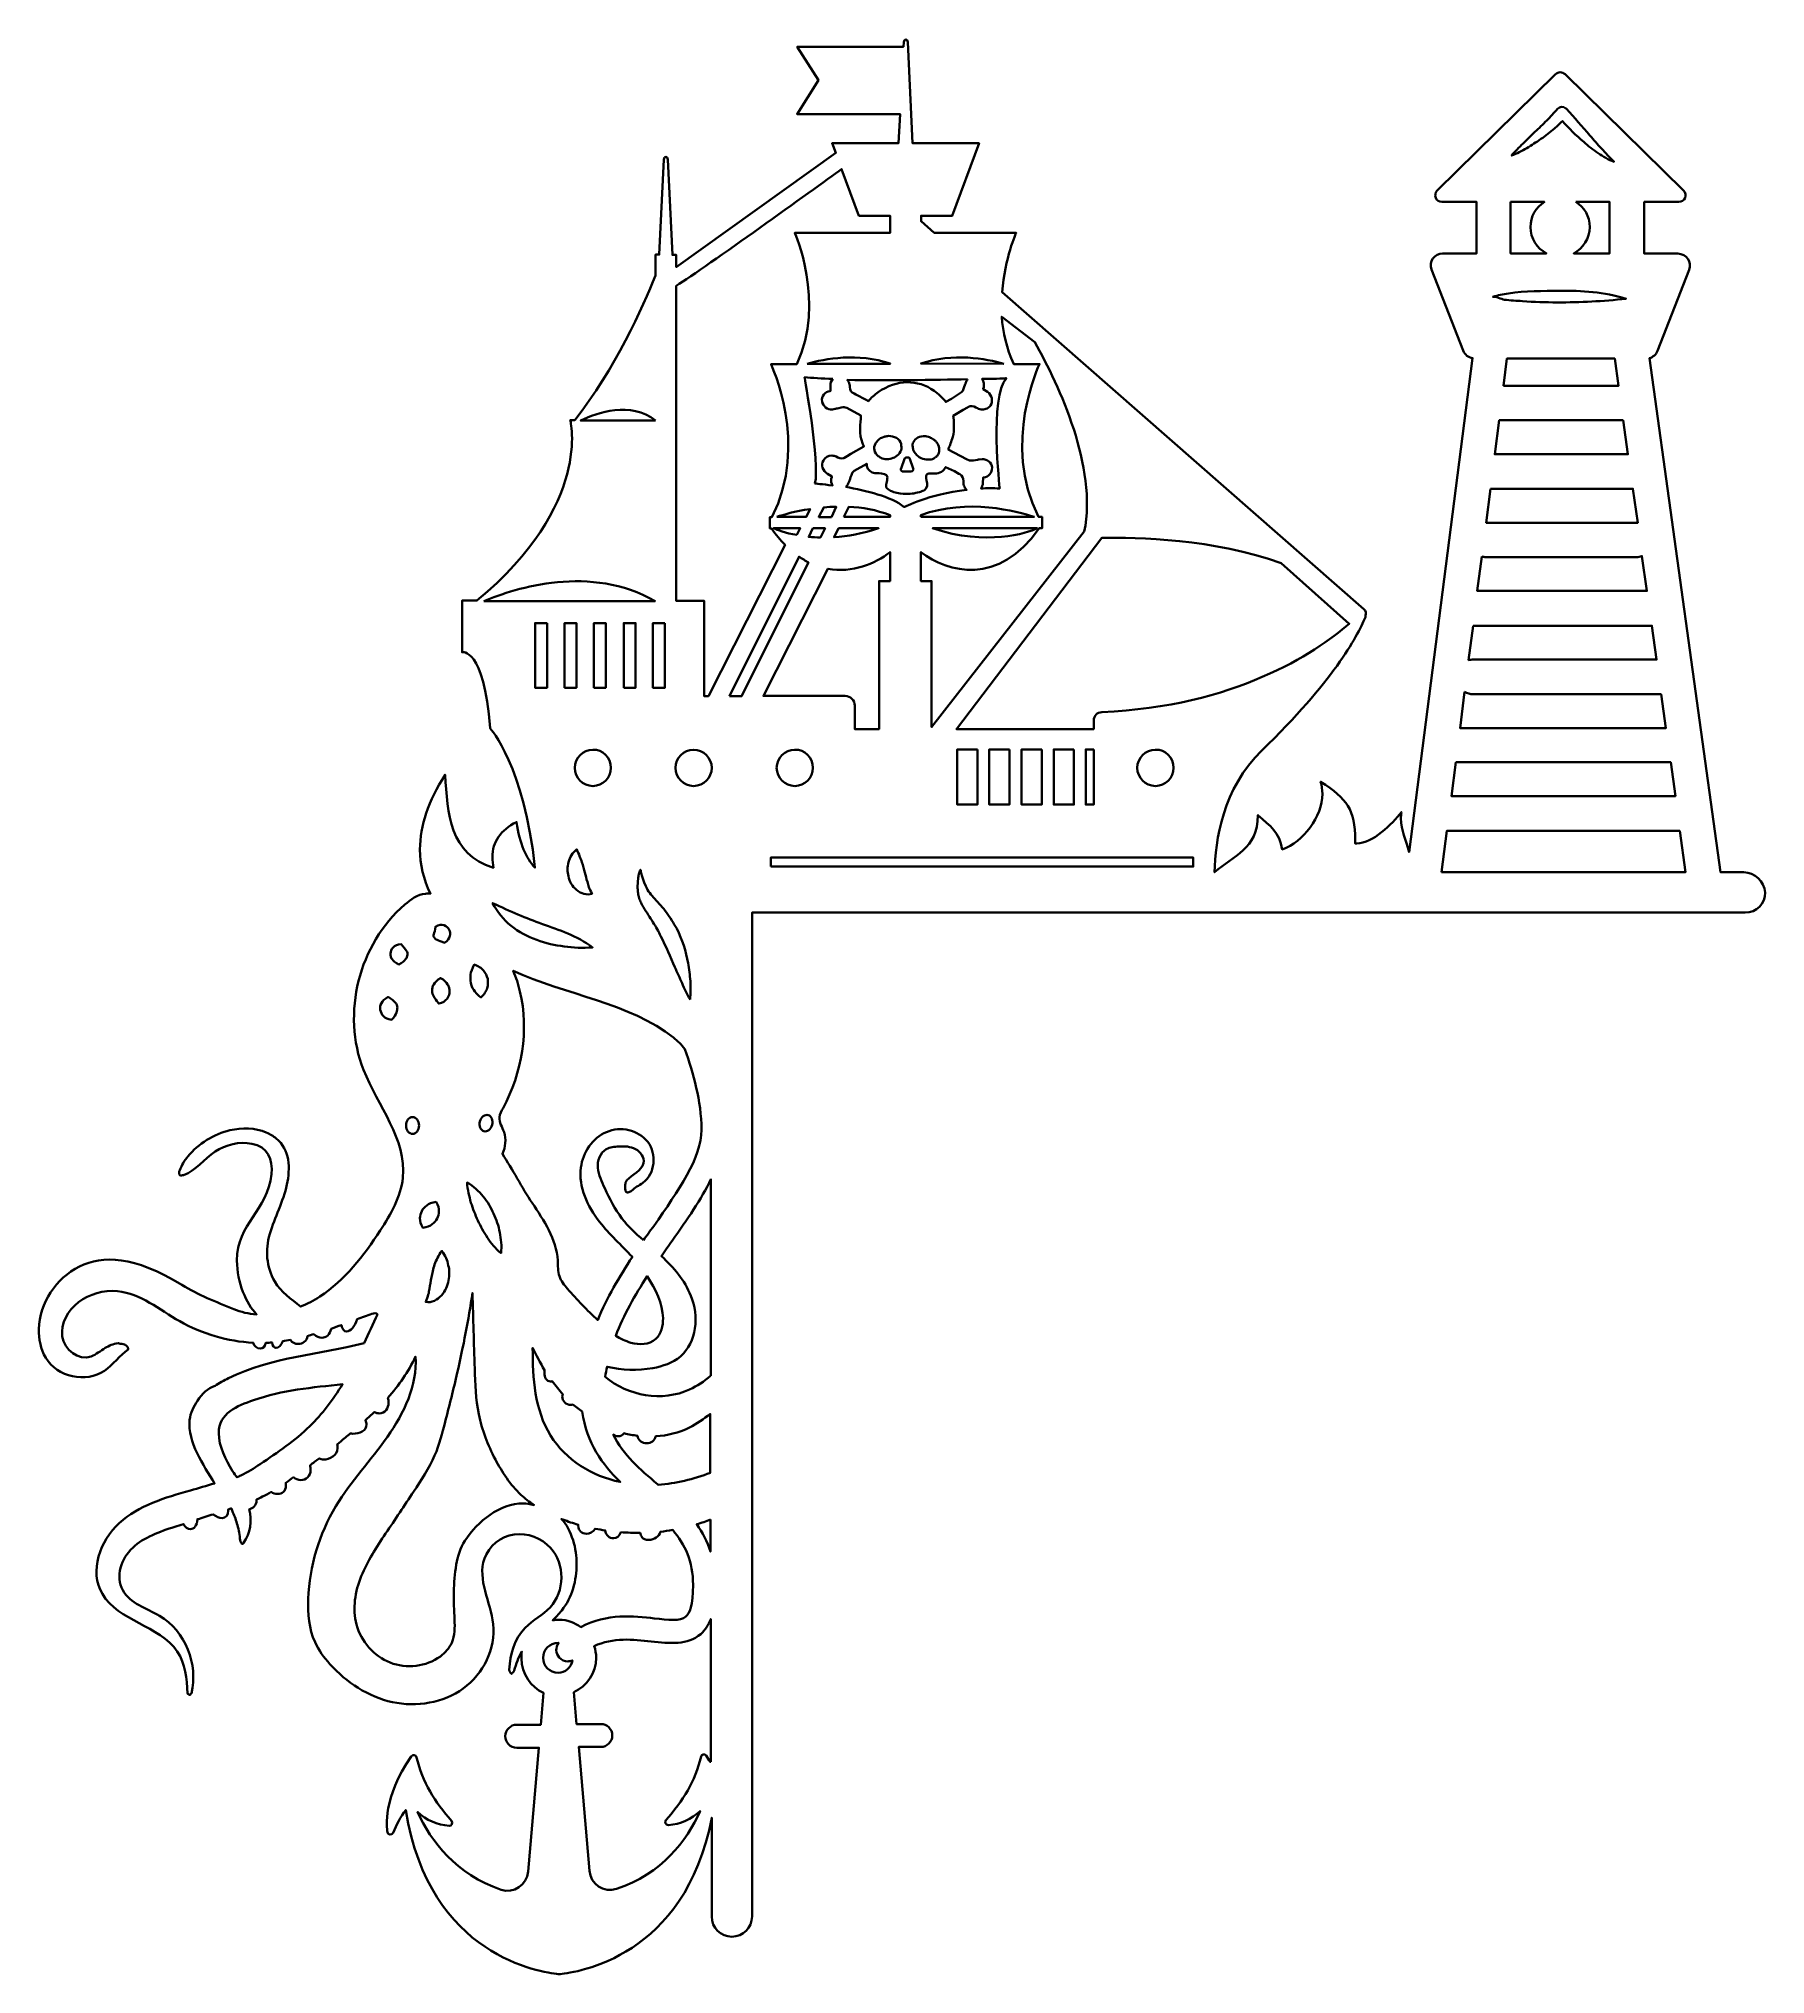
# Model space of a CAD drawing. Header units: millimetres. Extents: x 49 to 294, y 47 to 321.
import ezdxf

# ---------------------------------------------------------------- set-up
doc = ezdxf.new("R2010")
doc.units = ezdxf.units.MM
doc.header["$MEASUREMENT"] = 0
doc.layers.add('Layer 1', color=7, linetype='Continuous', lineweight=0)

msp = doc.modelspace()

# ---------------------------------------------------------------- linework, layer by layer
at = {"layer": 'Layer 1', "color": 18, "lineweight": 35, "true_color": 0x000000}
for points, knots in [([(291.22, 202.88), (291.22, 202.88), (287.94, 202.88), (287.94, 202.88), (287.94, 202.88), (277.88, 275.8), (277.88, 275.8), (278.38, 275.94), (278.8, 276.33), (279.01, 276.82), (279.01, 276.82), (283.49, 288.33), (283.49, 288.33), (283.92, 289.42), (283.1, 290.62), (281.9, 290.62), (281.9, 290.62), (277.11, 290.62), (277.11, 290.62), (277.11, 290.62), (277.11, 297.96), (277.11, 297.96), (277.11, 297.96), (282.01, 297.96), (282.01, 297.96), (282.86, 297.96), (283.32, 298.98), (282.68, 299.58), (282.68, 299.58), (265.89, 316.05), (265.89, 316.05), (265.5, 316.44), (264.9, 316.44), (264.55, 316.05), (264.55, 316.05), (247.76, 299.58), (247.76, 299.58), (247.16, 298.98), (247.54, 297.96), (248.43, 297.96), (248.43, 297.96), (253.33, 297.96), (253.33, 297.96), (253.33, 297.96), (253.33, 290.65), (253.33, 290.65), (253.33, 290.65), (248.53, 290.65), (248.53, 290.65), (247.37, 290.65), (246.52, 289.49), (246.94, 288.36), (246.94, 288.36), (251.42, 276.86), (251.42, 276.86), (251.67, 276.3), (252.17, 275.87), (252.77, 275.8), (252.77, 275.8), (243.77, 205.74), (243.77, 205.74), (243.35, 207.54), (242.61, 208.77), (242.61, 210.54), (242.61, 210.82), (242.64, 211.1), (242.68, 211.42), (241.34, 209.73), (238.62, 206.97), (236.36, 206.97), (236.29, 206.97), (236.18, 206.97), (236.11, 206.97), (236.11, 207.15), (236.11, 207.33), (236.11, 207.5), (236.11, 211.7), (235.02, 213.32), (231.21, 215.72), (231.39, 215.19), (231.46, 214.59), (231.46, 214.03), (231.46, 210.71), (228.74, 207.22), (225.78, 206.13), (225.39, 208.56), (224.08, 209.41), (222.32, 211), (222.32, 211), (222.32, 210.96), (222.32, 210.96), (222.32, 206.2), (218.79, 205.25), (216.18, 202.88), (216.25, 207.36), (217.35, 214.81), (222.85, 220.13), (232.94, 229.91), (236.36, 236.15), (237.56, 239.08), (237.6, 239.15), (237.6, 239.18), (237.6, 239.29), (237.7, 239.61), (237.67, 239.99), (237.35, 240.21), (237.35, 240.21), (186.06, 285.15), (186.06, 285.15), (186.41, 289.98), (188.03, 293.58), (188.03, 293.58), (188.03, 293.58), (176.42, 293.58), (176.42, 293.58), (176.42, 293.58), (174.55, 295.2), (174.55, 295.2), (174.55, 295.2), (174.55, 295.98), (174.55, 295.98), (174.55, 295.98), (178.96, 295.98), (178.96, 295.98), (178.96, 295.98), (182.77, 306.28), (182.77, 306.28), (182.77, 306.28), (173.35, 306.28), (173.35, 306.28), (173.35, 306.28), (172.65, 320.6), (172.65, 320.6), (172.61, 321.1), (172.12, 321.1), (172.09, 320.6), (172.09, 320.6), (172.05, 319.97), (172.05, 319.97), (172.05, 319.97), (156.99, 319.97), (156.99, 319.97), (156.99, 319.97), (159.98, 315.24), (159.98, 315.24), (159.98, 315.24), (156.95, 310.41), (156.95, 310.41), (156.95, 310.41), (171.56, 310.41), (171.56, 310.41), (171.56, 310.41), (171.34, 306.28), (171.34, 306.28), (171.34, 306.28), (161.92, 306.28), (161.92, 306.28), (161.92, 306.28), (162.45, 304.91), (162.45, 304.91), (162.45, 304.91), (139.81, 288.71), (139.81, 288.71), (139.81, 288.71), (139.81, 290.44), (139.81, 290.44), (139.81, 290.44), (139.28, 290.44), (139.28, 290.44), (139.28, 290.44), (138.61, 303.95), (138.61, 303.95), (138.57, 304.45), (138.08, 304.45), (138.04, 303.95), (138.04, 303.95), (137.41, 290.48), (137.41, 290.48), (137.41, 290.48), (136.88, 290.48), (136.88, 290.48), (136.88, 290.48), (136.88, 287.51), (136.88, 287.51), (135.08, 283.1), (131.13, 274.18), (125.41, 267.02), (125.41, 267.02), (124.78, 267.02), (124.78, 267.02), (124.78, 267.02), (127.99, 255.06), (111.55, 241.41), (111.55, 241.41), (109.43, 241.41), (109.43, 241.41), (109.43, 241.41), (109.43, 234.1), (109.43, 234.1), (109.43, 234.1), (112.57, 234.88), (113.42, 223.31), (113.42, 223.31), (118.29, 217.91), (119.77, 203.55), (118.53, 204.86), (117.62, 206.9), (117.16, 210.01), (114.94, 208.84), (113.74, 207.26), (113.74, 205), (113.74, 204.54), (113.81, 204.05), (113.88, 203.52), (107.63, 205.46), (107.39, 211.24), (107.03, 216.71), (104.67, 213.01), (103.47, 209.48), (103.47, 206.13), (103.47, 204.01), (103.96, 201.89), (104.95, 199.85), (104.7, 199.88), (104.49, 199.88), (104.25, 199.85), (103.12, 199.74), (102.13, 199.04), (101.32, 198.3), (94.79, 192.72), (92.32, 182.84), (95.46, 174.87), (97.47, 169.76), (101.6, 165.03), (101.04, 159.56), (100.75, 156.84), (99.34, 154.38), (97.83, 152.08), (95.5, 148.52), (92.82, 145.03), (89.25, 142.7), (88.41, 142.17), (87.49, 141.68), (86.54, 141.29), (85.2, 142.38), (83.78, 143.33), (82.87, 144.85), (81.67, 146.93), (81.49, 149.3), (82.16, 151.59), (82.87, 153.99), (84.07, 156.17), (84.6, 158.61), (85.09, 160.87), (85.02, 163.58), (83.08, 165.14), (82.66, 165.49), (82.2, 165.77), (81.67, 165.98), (80.08, 166.65), (78.21, 166.69), (76.52, 166.3), (74.26, 165.77), (72, 164.39), (70.56, 162.6), (70.06, 162), (69.67, 161.33), (69.39, 160.62), (69.29, 160.41), (69.25, 160.09), (69.43, 159.95), (69.57, 159.84), (69.74, 159.91), (69.92, 159.95), (71.75, 160.58), (72.85, 162.21), (74.4, 163.27), (75.92, 164.29), (77.82, 164.71), (79.62, 164.39), (81.88, 163.97), (82.59, 162.17), (82.41, 160.06), (81.88, 154.87), (77.51, 153.14), (77.51, 147.81), (77.51, 144.64), (78.85, 141.71), (80.29, 140.19), (79.16, 140.26), (78.07, 140.51), (77.05, 140.93), (74.51, 141.96), (72, 142.95), (69.71, 144.36), (62.79, 148.55), (58.53, 148.59), (55.17, 146.97), (51.82, 145.34), (49.53, 141.78), (49.42, 138.11), (49.39, 136.7), (49.67, 135.22), (50.38, 134.02), (52, 131.3), (56.09, 130.39), (58.7, 132.19), (59.94, 133.03), (60.89, 134.37), (62.09, 135.22), (62.09, 135.29), (62.09, 135.29), (62.09, 135.33), (62.09, 135.36), (62.09, 135.4), (62.05, 135.4), (62.05, 135.43), (62.02, 135.47), (62.02, 135.5), (61.98, 135.57), (61.95, 135.64), (61.91, 135.68), (61.88, 135.71), (61.84, 135.75), (61.84, 135.75), (61.81, 135.75), (61.81, 135.78), (61.77, 135.78), (61.74, 135.82), (61.7, 135.82), (61.7, 135.85), (61.7, 135.85), (61.63, 135.89), (61.63, 135.89), (61.59, 135.89), (61.56, 135.93), (61.56, 135.93), (61.45, 135.96), (61.31, 136), (61.17, 136), (61.14, 136), (61.14, 136), (61.1, 136), (61, 136), (60.85, 136.03), (60.78, 136.07), (60.71, 136.07), (60.71, 136.1), (60.64, 136.1), (59.97, 136), (59.37, 135.75), (58.81, 135.43), (58.14, 135.04), (57.57, 134.48), (56.83, 134.23), (55.03, 133.6), (53.02, 135.18), (52.74, 137.05), (52.46, 138.92), (53.55, 140.79), (55.03, 141.92), (56.59, 143.09), (58.6, 143.69), (60.57, 143.47), (63.85, 143.16), (66.5, 140.86), (69.39, 139.21), (72.57, 137.41), (76.2, 136.35), (79.83, 136.17), (79.94, 135.71), (80.36, 135.33), (80.82, 135.33), (81.17, 135.33), (81.49, 135.57), (81.6, 136.14), (81.88, 136.14), (82.2, 136.17), (82.48, 136.21), (82.55, 135.68), (82.8, 135.43), (83.04, 135.43), (83.4, 135.43), (83.78, 135.82), (84, 136.38), (84.38, 136.45), (84.7, 136.49), (85.09, 136.56), (85.34, 136.17), (85.76, 136), (86.18, 136), (86.82, 136), (87.45, 136.38), (87.52, 137.12), (87.81, 137.2), (88.09, 137.3), (88.41, 137.37), (88.79, 137.05), (89.15, 136.88), (89.54, 136.88), (90.17, 136.88), (90.7, 137.34), (90.88, 138.15), (91.37, 138.32), (91.83, 138.5), (92.32, 138.68), (92.46, 138.04), (92.75, 137.76), (93.06, 137.76), (93.59, 137.76), (94.26, 138.5), (94.54, 139.49), (95.25, 139.74), (95.96, 140.02), (96.66, 140.26), (96.91, 140.34), (97.3, 140.44), (97.44, 140.19), (96.84, 138.85), (96.2, 137.48), (95.53, 136.1), (89.11, 134.44), (82.34, 134.13), (76.31, 131.13), (75.67, 130.81), (75, 130.46), (74.4, 130.07), (73.38, 129.65), (72.5, 129.01), (71.93, 127.92), (71.33, 127.14), (70.91, 126.26), (70.8, 125.2), (70.49, 122.03), (72.74, 118.89), (74.33, 116.21), (73.17, 115.89), (72.07, 115.53), (70.91, 115.22), (67.31, 114.19), (63.57, 113.1), (60.82, 110.6), (58.07, 108.09), (56.52, 103.75), (58.42, 100.54), (60.68, 96.63), (66.53, 96.13), (69.04, 92.36), (70.2, 90.63), (70.41, 88.55), (70.49, 86.43), (70.52, 86.4), (70.52, 86.4), (70.56, 86.36), (70.63, 86.32), (70.66, 86.29), (70.7, 86.29), (70.7, 86.29), (70.7, 86.29), (70.7, 86.25), (70.73, 86.25), (70.77, 86.22), (70.77, 86.22), (70.8, 86.22), (70.8, 86.22), (70.84, 86.22), (70.84, 86.22), (70.87, 86.25), (70.87, 86.25), (70.91, 86.29), (70.91, 86.29), (70.94, 86.32), (70.94, 86.32), (70.98, 86.36), (70.98, 86.36), (70.98, 86.4), (71.01, 86.43), (71.05, 86.43), (72.04, 90.56), (70.2, 95.29), (66.53, 97.44), (64.7, 98.53), (62.34, 99.17), (61.31, 101.07), (60.22, 103.01), (61.1, 105.59), (62.72, 107.1), (64.35, 108.62), (66.53, 109.36), (68.69, 110.07), (69.07, 110.21), (69.53, 110.31), (69.92, 110.45), (70.13, 110), (70.52, 109.75), (70.91, 109.75), (71.4, 109.75), (71.86, 110.17), (71.9, 111.16), (71.9, 111.16), (71.9, 111.12), (71.9, 111.12), (72.64, 111.37), (73.38, 111.62), (74.15, 111.83), (74.54, 111.48), (75, 111.3), (75.42, 111.3), (75.92, 111.3), (76.27, 111.62), (76.27, 112.36), (76.27, 112.43), (76.27, 112.47), (76.27, 112.54), (76.41, 112.61), (76.59, 112.64), (76.73, 112.68), (76.8, 112.47), (76.84, 112.29), (76.94, 112.11), (77.19, 111.55), (77.4, 110.95), (77.58, 110.31), (77.79, 109.61), (77.89, 108.87), (77.96, 108.16), (78, 107.91), (78.18, 107.56), (78.35, 107.67), (78.42, 107.7), (78.42, 107.74), (78.46, 107.77), (79.41, 109.15), (79.66, 110.95), (79.23, 112.54), (79.76, 112.68), (80.29, 113.07), (80.29, 113.81), (80.29, 113.88), (80.29, 113.88), (80.29, 113.95), (80.57, 114.05), (80.82, 114.19), (81.14, 114.34), (81.53, 114.55), (81.99, 114.76), (82.37, 115.01), (82.62, 114.79), (82.94, 114.72), (83.29, 114.72), (83.89, 114.72), (84.46, 115.08), (84.46, 115.92), (84.46, 116.03), (84.46, 116.17), (84.42, 116.31), (84.81, 116.56), (85.16, 116.84), (85.55, 117.09), (85.8, 116.84), (86.18, 116.7), (86.57, 116.7), (87.28, 116.7), (87.95, 117.19), (87.95, 118.18), (87.95, 118.39), (87.91, 118.57), (87.88, 118.78), (88.3, 119.1), (88.72, 119.45), (89.18, 119.77), (89.32, 119.66), (89.57, 119.59), (89.82, 119.59), (90.63, 119.59), (91.79, 120.19), (91.79, 121.21), (91.79, 121.39), (91.76, 121.57), (91.72, 121.74), (91.86, 121.85), (92.04, 121.99), (92.18, 122.13), (92.64, 122.52), (93.13, 122.91), (93.59, 123.3), (93.7, 123.3), (93.8, 123.26), (93.91, 123.26), (94.93, 123.26), (95.89, 123.72), (95.89, 124.57), (95.89, 124.74), (95.81, 124.95), (95.74, 125.17), (96.13, 125.55), (96.59, 125.94), (96.98, 126.33), (97.23, 126.22), (97.47, 126.15), (97.68, 126.15), (98.53, 126.15), (99.02, 126.89), (99.02, 127.67), (99.02, 127.92), (98.99, 128.09), (98.92, 128.34), (100.47, 130.14), (101.81, 132.04), (102.83, 134.2), (103.12, 130.1), (101.18, 126.15), (98.85, 122.84), (96.52, 119.49), (93.63, 116.52), (91.55, 112.99), (89.15, 109.01), (87.81, 104.49), (87.63, 99.84), (87.56, 97.75), (87.7, 95.6), (88.58, 93.7), (89.11, 92.53), (89.85, 91.55), (90.7, 90.59), (93.03, 87.98), (96.13, 85.97), (99.55, 85.2), (102.98, 84.46), (106.79, 85.09), (109.61, 87.14), (112.47, 89.22), (114.23, 92.78), (113.84, 96.27), (113.49, 99.41), (111.58, 102.55), (112.61, 105.55), (113.24, 107.35), (114.94, 108.73), (116.84, 108.97), (118.75, 109.26), (120.69, 108.48), (121.99, 107.07), (124.07, 104.81), (124.04, 100.89), (121.92, 98.64), (120.9, 97.54), (119.49, 96.84), (118.39, 95.74), (116.84, 94.19), (116.24, 92), (116.13, 89.78), (116.17, 89.68), (116.21, 89.54), (116.24, 89.46), (116.28, 89.43), (116.28, 89.39), (116.31, 89.36), (116.31, 89.32), (116.35, 89.32), (116.35, 89.29), (116.35, 89.29), (116.38, 89.25), (116.38, 89.25), (116.42, 89.25), (116.42, 89.22), (116.45, 89.22), (116.49, 89.25), (116.52, 89.25), (116.52, 89.29), (116.56, 89.32), (116.59, 89.32), (116.59, 89.36), (116.59, 89.36), (116.63, 89.39), (116.63, 89.39), (116.66, 89.43), (116.7, 89.46), (116.7, 89.46), (116.73, 89.5), (116.73, 89.54), (116.77, 89.54), (116.77, 89.57), (116.8, 89.57), (116.8, 89.61), (116.8, 89.64), (116.84, 89.68), (116.84, 89.68), (117.09, 90.63), (117.4, 91.55), (117.93, 92.36), (117.86, 92.04), (117.86, 91.69), (117.86, 91.37), (117.86, 89.22), (119.17, 87.35), (121, 86.5), (121, 86.5), (120.61, 81.99), (120.61, 81.99), (120.61, 81.99), (117.19, 81.99), (117.19, 81.99), (116.31, 81.99), (115.57, 81.28), (115.57, 80.36), (115.57, 79.48), (116.28, 78.74), (117.19, 78.74), (117.19, 78.74), (120.33, 78.74), (120.33, 78.74), (120.33, 78.74), (118.82, 61.17), (118.82, 61.17), (118.64, 59.27), (116.77, 58), (114.97, 58.6), (108.55, 60.75), (105.06, 65.44), (103.12, 69.64), (104.32, 68.47), (105.94, 67.77), (107.6, 67.66), (107.99, 67.63), (108.16, 68.05), (107.95, 68.37), (105.59, 71.01), (103.82, 73.87), (102.98, 77.36), (102.91, 77.72), (102.45, 77.79), (102.24, 77.51), (98.11, 71.51), (98.78, 67.45), (98.85, 66.78), (98.88, 66.36), (99.48, 66.25), (99.66, 66.68), (100.15, 67.84), (100.68, 68.93), (101.46, 69.89), (104.78, 49.04), (120.79, 46.85), (123.08, 46.64), (123.08, 46.64), (123.08, 46.6), (123.08, 46.6), (123.08, 46.6), (123.15, 46.6), (123.23, 46.6), (123.3, 46.6), (123.37, 46.6), (123.37, 46.6), (123.37, 46.6), (123.37, 46.64), (123.37, 46.64), (125.62, 46.85), (141.11, 49), (144.85, 68.79), (144.85, 68.79), (144.85, 54.79), (144.85, 54.79), (144.85, 53.2), (146.12, 51.93), (147.71, 51.93), (149.3, 51.93), (150.57, 53.2), (150.57, 54.79), (150.57, 54.79), (150.57, 197.17), (150.57, 197.17), (150.57, 197.17), (291.43, 197.17), (291.43, 197.17), (293.02, 197.17), (294.29, 198.44), (294.29, 200.03), (294.08, 201.61), (292.81, 202.88), (291.22, 202.88)], [0, 0, 0, 0, 1, 1, 1, 2, 2, 2, 3, 3, 3, 4, 4, 4, 5, 5, 5, 6, 6, 6, 7, 7, 7, 8, 8, 8, 9, 9, 9, 10, 10, 10, 11, 11, 11, 12, 12, 12, 13, 13, 13, 14, 14, 14, 15, 15, 15, 16, 16, 16, 17, 17, 17, 18, 18, 18, 19, 19, 19, 20, 20, 20, 21, 21, 21, 22, 22, 22, 23, 23, 23, 24, 24, 24, 25, 25, 25, 26, 26, 26, 27, 27, 27, 28, 28, 28, 29, 29, 29, 30, 30, 30, 31, 31, 31, 32, 32, 32, 33, 33, 33, 34, 34, 34, 35, 35, 35, 36, 36, 36, 37, 37, 37, 38, 38, 38, 39, 39, 39, 40, 40, 40, 41, 41, 41, 42, 42, 42, 43, 43, 43, 44, 44, 44, 45, 45, 45, 46, 46, 46, 47, 47, 47, 48, 48, 48, 49, 49, 49, 50, 50, 50, 51, 51, 51, 52, 52, 52, 53, 53, 53, 54, 54, 54, 55, 55, 55, 56, 56, 56, 57, 57, 57, 58, 58, 58, 59, 59, 59, 60, 60, 60, 61, 61, 61, 62, 62, 62, 63, 63, 63, 64, 64, 64, 65, 65, 65, 66, 66, 66, 67, 67, 67, 68, 68, 68, 69, 69, 69, 70, 70, 70, 71, 71, 71, 72, 72, 72, 73, 73, 73, 74, 74, 74, 75, 75, 75, 76, 76, 76, 77, 77, 77, 78, 78, 78, 79, 79, 79, 80, 80, 80, 81, 81, 81, 82, 82, 82, 83, 83, 83, 84, 84, 84, 85, 85, 85, 86, 86, 86, 87, 87, 87, 88, 88, 88, 89, 89, 89, 90, 90, 90, 91, 91, 91, 92, 92, 92, 93, 93, 93, 94, 94, 94, 95, 95, 95, 96, 96, 96, 97, 97, 97, 98, 98, 98, 99, 99, 99, 100, 100, 100, 101, 101, 101, 102, 102, 102, 103, 103, 103, 104, 104, 104, 105, 105, 105, 106, 106, 106, 107, 107, 107, 108, 108, 108, 109, 109, 109, 110, 110, 110, 111, 111, 111, 112, 112, 112, 113, 113, 113, 114, 114, 114, 115, 115, 115, 116, 116, 116, 117, 117, 117, 118, 118, 118, 119, 119, 119, 120, 120, 120, 121, 121, 121, 122, 122, 122, 123, 123, 123, 124, 124, 124, 125, 125, 125, 126, 126, 126, 127, 127, 127, 128, 128, 128, 129, 129, 129, 130, 130, 130, 131, 131, 131, 132, 132, 132, 133, 133, 133, 134, 134, 134, 135, 135, 135, 136, 136, 136, 137, 137, 137, 138, 138, 138, 139, 139, 139, 140, 140, 140, 141, 141, 141, 142, 142, 142, 143, 143, 143, 144, 144, 144, 145, 145, 145, 146, 146, 146, 147, 147, 147, 148, 148, 148, 149, 149, 149, 150, 150, 150, 151, 151, 151, 152, 152, 152, 153, 153, 153, 154, 154, 154, 155, 155, 155, 156, 156, 156, 157, 157, 157, 158, 158, 158, 159, 159, 159, 160, 160, 160, 161, 161, 161, 162, 162, 162, 163, 163, 163, 164, 164, 164, 165, 165, 165, 166, 166, 166, 167, 167, 167, 168, 168, 168, 169, 169, 169, 170, 170, 170, 171, 171, 171, 172, 172, 172, 173, 173, 173, 174, 174, 174, 175, 175, 175, 176, 176, 176, 177, 177, 177, 178, 178, 178, 179, 179, 179, 180, 180, 180, 181, 181, 181, 182, 182, 182, 183, 183, 183, 184, 184, 184, 185, 185, 185, 186, 186, 186, 187, 187, 187, 188, 188, 188, 189, 189, 189, 190, 190, 190, 191, 191, 191, 192, 192, 192, 193, 193, 193, 194, 194, 194, 195, 195, 195, 196, 196, 196, 197, 197, 197, 198, 198, 198, 199, 199, 199, 200, 200, 200, 201, 201, 201, 202, 202, 202, 203, 203, 203, 204, 204, 204, 205, 205, 205, 206, 206, 206, 207, 207, 207, 208, 208, 208, 209, 209, 209, 210, 210, 210, 211, 211, 211, 212, 212, 212, 213, 213, 213, 214, 214, 214, 215, 215, 215, 216, 216, 216, 217, 217, 217, 218, 218, 218, 219, 219, 219, 220, 220, 220, 221, 221, 221, 222, 222, 222, 223, 223, 223, 224, 224, 224, 225, 225, 225, 226, 226, 226, 227, 227, 227, 228, 228, 228, 229, 229, 229, 230, 230, 230, 231, 231, 231, 232, 232, 232, 233, 233, 233, 234, 234, 234, 235, 235, 235, 236, 236, 236, 237, 237, 237, 238, 238, 238, 239, 239, 239, 240, 240, 240, 241, 241, 241, 242, 242, 242, 243, 243, 243, 244, 244, 244, 245, 245, 245, 246, 246, 246, 247, 247, 247, 248, 248, 248, 249, 249, 249, 250, 250, 250, 251, 251, 251, 252, 252, 252, 253, 253, 253, 254, 254, 254, 255, 255, 255, 256, 256, 256, 257, 257, 257, 258, 258, 258, 259, 259, 259, 260, 260, 260, 260]), ([(259.93, 306.25), (259.93, 306.25), (261.62, 307.87), (261.62, 307.87), (262.18, 308.4), (262.75, 308.96), (263.28, 309.49), (263.81, 310.02), (264.34, 310.59), (264.83, 311.15), (265.11, 311.5), (265.64, 311.54), (265.99, 311.22), (266.03, 311.19), (266.03, 311.19), (266.07, 311.15), (267.23, 309.92), (268.32, 308.65), (269.42, 307.38), (269.95, 306.74), (270.51, 306.11), (271.07, 305.51), (271.6, 304.87), (272.24, 304.27), (272.84, 303.64), (272.03, 303.95), (271.29, 304.38), (270.58, 304.87), (269.87, 305.36), (269.17, 305.89), (268.53, 306.46), (267.44, 307.38), (266.45, 308.4), (265.5, 309.42), (265.11, 309.03), (264.76, 308.72), (264.37, 308.36), (263.77, 307.83), (263.14, 307.34), (262.47, 306.88), (261.8, 306.42), (261.13, 306), (260.46, 305.58), (259.75, 305.19), (259.04, 304.8), (258.3, 304.52), (258.8, 305.15), (259.36, 305.68), (259.93, 306.25)], [0, 0, 0, 0, 1, 1, 1, 2, 2, 2, 3, 3, 3, 4, 4, 4, 5, 5, 5, 6, 6, 6, 7, 7, 7, 8, 8, 8, 9, 9, 9, 10, 10, 10, 11, 11, 11, 12, 12, 12, 13, 13, 13, 14, 14, 14, 15, 15, 15, 16, 16, 16, 16]), ([(170.14, 295.98), (170.14, 295.98), (170.14, 293.55), (170.14, 293.55), (170.14, 293.55), (156.63, 293.55), (156.63, 293.55), (156.63, 293.55), (161.01, 283.88), (156.92, 274.92), (156.92, 274.92), (153.25, 274.92), (153.25, 274.92), (153.25, 274.92), (158.71, 263.6), (153.39, 253.26), (153.39, 253.26), (153.11, 253.26), (153.11, 253.26), (153.11, 253.26), (153.11, 251.64), (153.11, 251.64), (153.11, 251.64), (153.32, 251.64), (153.32, 251.64), (153.95, 250.75), (154.59, 249.98), (155.26, 249.31), (155.26, 249.31), (144.39, 227.86), (144.39, 227.86), (144.39, 227.86), (143.79, 227.86), (143.79, 227.86), (143.79, 227.86), (143.79, 241.37), (143.79, 241.37), (143.79, 241.37), (139.81, 241.37), (139.81, 241.37), (139.81, 241.37), (139.81, 286.03), (139.81, 286.03), (144.14, 288.82), (159.28, 299.72), (163.27, 302.61), (163.27, 302.61), (165.73, 295.98), (165.73, 295.98), (165.73, 295.98), (170.14, 295.98), (170.14, 295.98), (170.14, 295.98), (170.14, 295.98), (170.14, 295.98)], [0, 0, 0, 0, 1, 1, 1, 2, 2, 2, 3, 3, 3, 4, 4, 4, 5, 5, 5, 6, 6, 6, 7, 7, 7, 8, 8, 8, 9, 9, 9, 10, 10, 10, 11, 11, 11, 12, 12, 12, 13, 13, 13, 14, 14, 14, 15, 15, 15, 16, 16, 16, 17, 17, 17, 18, 18, 18, 18]), ([(258.16, 297.96), (258.16, 297.96), (262.96, 297.96), (262.96, 297.96), (261.76, 297.22), (260.98, 295.87), (260.98, 294.39), (260.98, 292.77), (261.9, 291.36), (263.24, 290.65), (263.24, 290.65), (258.16, 290.65), (258.16, 290.65), (258.16, 290.65), (258.16, 297.96), (258.16, 297.96)], [0, 0, 0, 0, 1, 1, 1, 2, 2, 2, 3, 3, 3, 4, 4, 4, 5, 5, 5, 5]), ([(267.41, 297.96), (267.41, 297.96), (272.2, 297.96), (272.2, 297.96), (272.2, 297.96), (272.2, 290.65), (272.2, 290.65), (272.2, 290.65), (267.12, 290.65), (267.12, 290.65), (268.46, 291.36), (269.38, 292.77), (269.38, 294.39), (269.42, 295.91), (268.6, 297.22), (267.41, 297.96)], [0, 0, 0, 0, 1, 1, 1, 2, 2, 2, 3, 3, 3, 4, 4, 4, 5, 5, 5, 5]), ([(257.85, 284.97), (260.21, 285.33), (262.82, 285.33), (265.08, 285.36), (268.25, 285.4), (271.46, 285.15), (274.53, 284.23), (271.29, 283.85), (268.04, 283.7), (264.76, 283.7), (263.14, 283.7), (261.51, 283.77), (259.86, 283.88), (259.01, 283.95), (258.13, 283.95), (257.28, 284.09), (256.89, 284.16), (255.98, 284.59), (255.66, 284.48), (256.36, 284.73), (257.07, 284.87), (257.85, 284.97)], [0, 0, 0, 0, 1, 1, 1, 2, 2, 2, 3, 3, 3, 4, 4, 4, 5, 5, 5, 6, 6, 6, 7, 7, 7, 7]), ([(197.7, 251.21), (197.7, 251.21), (176.04, 223.48), (176.04, 223.48), (176.04, 223.48), (176.04, 244.19), (176.04, 244.19), (176.04, 244.19), (174.52, 244.19), (174.52, 244.19), (174.52, 244.19), (174.52, 248.29), (174.52, 248.29), (178.33, 245.39), (185.49, 243.38), (191.31, 251.67), (191.31, 251.67), (191.7, 251.67), (191.7, 251.67), (191.7, 251.67), (191.7, 253.29), (191.7, 253.29), (191.7, 253.29), (191.21, 253.29), (191.21, 253.29), (185.88, 263.63), (191.35, 274.96), (191.35, 274.96), (191.35, 274.96), (187.68, 274.96), (187.68, 274.96), (186.65, 277.21), (186.16, 279.47), (185.98, 281.66), (185.98, 281.66), (190.68, 278.06), (190.68, 278.06), (194.2, 271.74), (199.53, 260.39), (197.7, 251.21)], [0, 0, 0, 0, 1, 1, 1, 2, 2, 2, 3, 3, 3, 4, 4, 4, 5, 5, 5, 6, 6, 6, 7, 7, 7, 8, 8, 8, 9, 9, 9, 10, 10, 10, 11, 11, 11, 12, 12, 12, 13, 13, 13, 13]), ([(158.4, 274.99), (160.87, 275.7), (165.63, 276.61), (170.14, 275.03), (170.14, 275.03), (170.14, 274.99), (170.14, 274.99), (170.14, 274.99), (158.4, 274.99), (158.4, 274.99)], [0, 0, 0, 0, 1, 1, 1, 2, 2, 2, 3, 3, 3, 3]), ([(186.27, 274.99), (186.27, 274.99), (174.52, 275.03), (174.52, 275.03), (179.03, 276.61), (183.8, 275.7), (186.27, 274.99)], [0, 0, 0, 0, 1, 1, 1, 2, 2, 2, 2]), ([(257.14, 271.89), (257.14, 271.89), (257.63, 275.73), (257.63, 275.73), (257.63, 275.73), (263.84, 275.73), (263.84, 275.73), (263.84, 275.73), (266.52, 275.73), (266.52, 275.73), (266.52, 275.73), (272.94, 275.73), (272.94, 275.73), (272.94, 275.73), (273.47, 271.89), (273.47, 271.89), (273.47, 271.89), (257.14, 271.89), (257.14, 271.89)], [0, 0, 0, 0, 1, 1, 1, 2, 2, 2, 3, 3, 3, 4, 4, 4, 5, 5, 5, 6, 6, 6, 6]), ([(162.03, 272.84), (161.78, 272.59), (161.68, 272.24), (161.68, 271.89), (161.68, 271.89), (161.68, 271.18), (161.68, 271.18), (161.68, 271.15), (161.68, 271.15), (161.64, 271.11), (161.64, 271.11), (161.64, 271.11), (161.61, 271.11), (161.25, 271.07), (160.97, 270.9), (160.76, 270.62), (160.55, 270.33), (160.44, 270.02), (160.51, 269.66), (160.62, 268.96), (161.25, 268.46), (161.96, 268.53), (161.96, 268.53), (162.38, 268.6), (162.38, 268.6), (162.42, 268.6), (162.45, 268.6), (162.49, 268.64), (162.56, 268.64), (163.16, 268.78), (163.48, 268.85), (163.58, 268.89), (163.65, 268.85), (163.76, 268.82), (163.76, 268.82), (164.01, 268.75), (164.01, 268.75), (164.01, 268.75), (166.02, 267.65), (166.02, 267.65), (166.02, 267.62), (166.02, 267.58), (166.02, 267.55), (165.91, 266.77), (165.73, 264.87), (166.23, 263.74), (166.3, 263.56), (166.37, 263.42), (166.44, 263.28), (166.44, 263.28), (164.57, 262.22), (164.57, 262.22), (164.57, 262.22), (164.04, 261.9), (164.04, 261.9), (164.04, 261.9), (163.83, 261.76), (163.83, 261.76), (163.51, 261.55), (163.09, 261.51), (162.74, 261.73), (162.74, 261.73), (162.52, 261.83), (162.52, 261.83), (162.35, 261.9), (162.1, 261.97), (161.89, 261.97), (161.36, 261.97), (160.9, 261.73), (160.69, 261.3), (160.51, 260.98), (160.48, 260.6), (160.58, 260.24), (160.69, 259.89), (160.9, 259.61), (161.25, 259.4), (161.25, 259.4), (161.85, 259.04), (161.85, 259.04), (161.89, 259.04), (161.89, 259.01), (161.89, 258.97), (161.89, 258.97), (161.89, 258.97), (161.89, 258.94), (161.75, 258.62), (161.75, 258.27), (161.89, 257.95), (161.92, 257.88), (161.96, 257.81), (162, 257.74), (160.51, 257.92), (159.49, 258.02), (159.49, 258.02), (160.23, 260.91), (158.01, 273.09), (158.01, 273.09), (159.1, 273.01), (160.48, 272.91), (162.03, 272.84)], [0, 0, 0, 0, 1, 1, 1, 2, 2, 2, 3, 3, 3, 4, 4, 4, 5, 5, 5, 6, 6, 6, 7, 7, 7, 8, 8, 8, 9, 9, 9, 10, 10, 10, 11, 11, 11, 12, 12, 12, 13, 13, 13, 14, 14, 14, 15, 15, 15, 16, 16, 16, 17, 17, 17, 18, 18, 18, 19, 19, 19, 20, 20, 20, 21, 21, 21, 22, 22, 22, 23, 23, 23, 24, 24, 24, 25, 25, 25, 26, 26, 26, 27, 27, 27, 28, 28, 28, 29, 29, 29, 30, 30, 30, 31, 31, 31, 32, 32, 32, 33, 33, 33, 33]), ([(181.15, 272.8), (181.12, 272.73), (181.05, 272.66), (181.01, 272.59), (181.01, 272.59), (180.83, 272.2), (180.83, 272.2), (180.8, 272.17), (180.8, 272.13), (180.8, 272.1), (180.76, 272.06), (180.55, 271.46), (180.45, 271.18), (180.41, 271.11), (180.34, 271.04), (180.27, 270.97), (180.27, 270.97), (178.86, 270.05), (178.86, 270.05), (178.86, 270.05), (178.05, 269.59), (178.05, 269.59), (177.55, 270.23), (176.99, 270.76), (176.39, 271.18), (175.22, 271.99), (173.92, 272.38), (172.54, 272.38), (171.2, 272.38), (169.72, 271.85), (168.45, 270.97), (167.92, 270.58), (167.43, 270.16), (167.08, 269.7), (167.08, 269.7), (166.76, 269.87), (166.76, 269.87), (166.76, 269.87), (165.28, 270.65), (165.28, 270.65), (165.28, 270.65), (165.03, 270.76), (165.03, 270.76), (164.68, 270.93), (164.43, 271.29), (164.43, 271.67), (164.43, 271.67), (164.43, 271.92), (164.43, 271.92), (164.39, 272.13), (164.32, 272.34), (164.22, 272.52), (164.18, 272.59), (164.15, 272.66), (164.08, 272.7), (169.58, 272.63), (176.46, 272.7), (181.15, 272.8)], [0, 0, 0, 0, 1, 1, 1, 2, 2, 2, 3, 3, 3, 4, 4, 4, 5, 5, 5, 6, 6, 6, 7, 7, 7, 8, 8, 8, 9, 9, 9, 10, 10, 10, 11, 11, 11, 12, 12, 12, 13, 13, 13, 14, 14, 14, 15, 15, 15, 16, 16, 16, 17, 17, 17, 18, 18, 18, 19, 19, 19, 19]), ([(179.11, 267.62), (179.11, 267.62), (180.52, 268.46), (180.52, 268.46), (180.52, 268.46), (181.12, 268.82), (181.12, 268.82), (181.12, 268.82), (181.26, 268.89), (181.26, 268.89), (181.54, 269.03), (182, 269.03), (182.32, 268.82), (182.32, 268.82), (182.53, 268.68), (182.53, 268.68), (182.74, 268.57), (182.99, 268.5), (183.23, 268.5), (183.48, 268.5), (183.69, 268.57), (183.9, 268.64), (184.11, 268.75), (184.26, 268.89), (184.4, 269.06), (184.61, 269.38), (184.64, 269.73), (184.57, 270.12), (184.5, 270.47), (184.29, 270.79), (183.97, 271), (183.97, 271), (183.37, 271.39), (183.37, 271.39), (183.37, 271.39), (183.34, 271.43), (183.34, 271.43), (183.34, 271.43), (183.34, 271.46), (183.34, 271.46), (183.48, 271.78), (183.52, 272.13), (183.41, 272.45), (183.37, 272.59), (183.27, 272.73), (183.2, 272.84), (185.31, 272.87), (186.65, 272.94), (186.65, 272.94), (184.22, 270.37), (185.7, 257.32), (185.7, 257.32), (184.79, 257.35), (183.87, 257.35), (183.02, 257.32), (183.2, 257.53), (183.3, 257.81), (183.3, 258.13), (183.3, 258.13), (183.34, 258.83), (183.34, 258.83), (183.34, 258.87), (183.34, 258.87), (183.37, 258.87), (183.37, 258.87), (183.37, 258.87), (183.41, 258.87), (183.76, 258.9), (184.08, 259.04), (184.29, 259.33), (184.5, 259.57), (184.61, 259.93), (184.61, 260.28), (184.57, 260.63), (184.43, 260.95), (184.15, 261.16), (183.9, 261.37), (183.55, 261.48), (183.2, 261.48), (183.2, 261.48), (182.77, 261.44), (182.77, 261.44), (182.74, 261.44), (182.7, 261.44), (182.67, 261.41), (182.6, 261.41), (182, 261.3), (181.68, 261.27), (181.57, 261.27), (181.5, 261.27), (181.4, 261.3), (181.4, 261.3), (181.01, 261.48), (181.01, 261.48), (181.01, 261.48), (178.4, 262.85), (178.4, 262.85), (178.4, 262.89), (178.44, 262.93), (178.44, 262.96), (178.44, 263), (178.47, 263.03), (178.47, 263.07), (178.65, 263.42), (178.82, 263.91), (179.03, 264.62), (179.18, 265.11), (179.21, 265.64), (179.21, 266.14), (179.21, 266.74), (179.14, 267.3), (179.11, 267.62)], [0, 0, 0, 0, 1, 1, 1, 2, 2, 2, 3, 3, 3, 4, 4, 4, 5, 5, 5, 6, 6, 6, 7, 7, 7, 8, 8, 8, 9, 9, 9, 10, 10, 10, 11, 11, 11, 12, 12, 12, 13, 13, 13, 14, 14, 14, 15, 15, 15, 16, 16, 16, 17, 17, 17, 18, 18, 18, 19, 19, 19, 20, 20, 20, 21, 21, 21, 22, 22, 22, 23, 23, 23, 24, 24, 24, 25, 25, 25, 26, 26, 26, 27, 27, 27, 28, 28, 28, 29, 29, 29, 30, 30, 30, 31, 31, 31, 32, 32, 32, 33, 33, 33, 34, 34, 34, 35, 35, 35, 36, 36, 36, 37, 37, 37, 37]), ([(136.88, 266.95), (136.88, 266.95), (126.26, 266.95), (126.26, 266.95), (128.59, 268.08), (133.35, 269.73), (136.88, 266.95)], [0, 0, 0, 0, 1, 1, 1, 2, 2, 2, 2]), ([(274.14, 266.98), (274.14, 266.98), (274.81, 262.18), (274.81, 262.18), (274.81, 262.18), (255.91, 262.18), (255.91, 262.18), (255.91, 262.18), (256.54, 266.98), (256.54, 266.98), (256.54, 266.98), (274.14, 266.98), (274.14, 266.98)], [0, 0, 0, 0, 1, 1, 1, 2, 2, 2, 3, 3, 3, 4, 4, 4, 4]), ([(171.63, 262.54), (171.49, 262.25), (171.24, 262.01), (170.96, 261.83), (170.71, 261.69), (170.43, 261.58), (170.14, 261.51), (170, 261.48), (169.83, 261.48), (169.69, 261.48), (169.37, 261.48), (169.09, 261.55), (168.84, 261.66), (168.8, 261.66), (168.77, 261.69), (168.73, 261.73), (168.7, 261.76), (168.66, 261.76), (168.63, 261.8), (168.59, 261.83), (168.56, 261.83), (168.52, 261.87), (168.2, 262.08), (167.99, 262.4), (167.92, 262.75), (167.85, 263.07), (167.92, 263.38), (168.06, 263.67), (168.1, 263.74), (168.13, 263.81), (168.17, 263.84), (168.24, 263.91), (168.28, 263.98), (168.35, 264.09), (168.59, 264.34), (168.95, 264.55), (169.33, 264.65), (169.4, 264.65), (169.44, 264.69), (169.51, 264.69), (169.55, 264.69), (169.62, 264.69), (169.65, 264.72), (169.72, 264.72), (169.83, 264.72), (169.9, 264.76), (170.74, 264.8), (171.52, 264.34), (171.7, 263.63), (171.7, 263.6), (171.73, 263.56), (171.73, 263.53), (171.73, 263.49), (171.73, 263.45), (171.73, 263.42), (171.84, 263.07), (171.77, 262.78), (171.63, 262.54)], [0, 0, 0, 0, 1, 1, 1, 2, 2, 2, 3, 3, 3, 4, 4, 4, 5, 5, 5, 6, 6, 6, 7, 7, 7, 8, 8, 8, 9, 9, 9, 10, 10, 10, 11, 11, 11, 12, 12, 12, 13, 13, 13, 14, 14, 14, 15, 15, 15, 16, 16, 16, 17, 17, 17, 18, 18, 18, 19, 19, 19, 19]), ([(173.35, 263.35), (173.35, 263.38), (173.35, 263.42), (173.35, 263.45), (173.35, 263.49), (173.35, 263.53), (173.35, 263.56), (173.39, 263.67), (173.39, 263.77), (173.46, 263.88), (173.71, 264.48), (174.38, 264.76), (175.08, 264.72), (175.15, 264.72), (175.26, 264.72), (175.37, 264.69), (175.51, 264.65), (175.65, 264.62), (175.75, 264.58), (175.79, 264.55), (175.86, 264.55), (175.89, 264.51), (176.11, 264.41), (176.28, 264.3), (176.42, 264.2), (176.53, 264.09), (176.64, 264.02), (176.71, 263.91), (176.78, 263.84), (176.81, 263.77), (176.85, 263.7), (177.02, 263.42), (177.13, 263.1), (177.13, 262.82), (177.13, 262.64), (177.09, 262.43), (177.02, 262.25), (176.95, 262.08), (176.85, 261.94), (176.71, 261.83), (176.67, 261.8), (176.64, 261.76), (176.57, 261.73), (176.53, 261.69), (176.49, 261.69), (176.46, 261.66), (176.42, 261.62), (176.39, 261.62), (176.35, 261.58), (176.11, 261.44), (175.82, 261.41), (175.51, 261.41), (175.19, 261.41), (174.87, 261.48), (174.55, 261.62), (174.41, 261.69), (174.31, 261.76), (174.2, 261.83), (173.85, 262.08), (173.57, 262.4), (173.43, 262.78), (173.39, 262.96), (173.35, 263.14), (173.35, 263.35)], [0, 0, 0, 0, 1, 1, 1, 2, 2, 2, 3, 3, 3, 4, 4, 4, 5, 5, 5, 6, 6, 6, 7, 7, 7, 8, 8, 8, 9, 9, 9, 10, 10, 10, 11, 11, 11, 12, 12, 12, 13, 13, 13, 14, 14, 14, 15, 15, 15, 16, 16, 16, 17, 17, 17, 18, 18, 18, 19, 19, 19, 20, 20, 20, 21, 21, 21, 21]), ([(163.87, 257.53), (164.01, 257.67), (164.15, 257.81), (164.22, 258.02), (164.22, 258.02), (164.39, 258.41), (164.39, 258.41), (164.39, 258.45), (164.43, 258.48), (164.43, 258.52), (164.43, 258.59), (164.64, 259.19), (164.75, 259.47), (164.78, 259.54), (164.82, 259.64), (164.89, 259.68), (164.89, 259.68), (165.06, 259.82), (165.06, 259.82), (165.06, 259.82), (166.83, 260.81), (166.83, 260.81), (166.83, 260.77), (166.83, 260.77), (166.83, 260.74), (166.83, 260.7), (166.83, 260.7), (166.83, 260.67), (166.83, 260.63), (166.83, 260.6), (166.83, 260.56), (166.83, 260.53), (166.83, 260.49), (166.86, 260.46), (166.97, 259.93), (167.43, 259.54), (167.99, 259.5), (167.99, 259.5), (168.03, 259.5), (168.03, 259.5), (168.06, 259.5), (168.28, 259.5), (168.56, 259.5), (169.02, 259.47), (169.79, 259.36), (169.76, 258.94), (169.76, 258.59), (169.69, 258.34), (169.65, 258.09), (169.58, 257.77), (169.55, 257.53), (169.69, 257.35), (169.9, 257.1), (170.5, 256.86), (170.67, 256.79), (171.27, 256.61), (171.87, 256.54), (172.47, 256.54), (173.18, 256.54), (173.88, 256.65), (174.59, 256.89), (174.63, 256.89), (174.7, 256.93), (174.77, 256.96), (174.77, 256.96), (174.87, 257), (174.87, 257), (175.12, 257.14), (175.54, 257.46), (175.4, 258.09), (175.26, 258.59), (175.19, 259.04), (175.33, 259.26), (175.4, 259.36), (175.58, 259.43), (175.82, 259.43), (175.89, 259.43), (175.93, 259.43), (175.97, 259.43), (176.71, 259.43), (177.34, 259.43), (177.8, 260), (177.8, 260), (177.84, 260.03), (177.84, 260.03), (177.87, 260.07), (177.87, 260.1), (177.91, 260.14), (177.94, 260.21), (177.98, 260.28), (178.01, 260.35), (178.01, 260.35), (179.28, 259.75), (179.28, 259.75), (179.28, 259.75), (179.88, 259.4), (179.88, 259.4), (179.88, 259.4), (180.02, 259.33), (180.02, 259.33), (180.38, 259.15), (180.59, 258.76), (180.55, 258.37), (180.55, 258.37), (180.55, 258.13), (180.55, 258.13), (180.55, 257.88), (180.66, 257.63), (180.76, 257.42), (180.83, 257.32), (180.9, 257.21), (181.01, 257.1), (175.54, 256.5), (172.16, 254.67), (172.16, 254.67), (170.29, 256.19), (166.72, 257.03), (163.87, 257.53)], [0, 0, 0, 0, 1, 1, 1, 2, 2, 2, 3, 3, 3, 4, 4, 4, 5, 5, 5, 6, 6, 6, 7, 7, 7, 8, 8, 8, 9, 9, 9, 10, 10, 10, 11, 11, 11, 12, 12, 12, 13, 13, 13, 14, 14, 14, 15, 15, 15, 16, 16, 16, 17, 17, 17, 18, 18, 18, 19, 19, 19, 20, 20, 20, 21, 21, 21, 22, 22, 22, 23, 23, 23, 24, 24, 24, 25, 25, 25, 26, 26, 26, 27, 27, 27, 28, 28, 28, 29, 29, 29, 30, 30, 30, 31, 31, 31, 32, 32, 32, 33, 33, 33, 34, 34, 34, 35, 35, 35, 36, 36, 36, 37, 37, 37, 38, 38, 38, 39, 39, 39, 39]), ([(173.43, 260.17), (173.46, 260.07), (173.46, 259.96), (173.39, 259.86), (173.32, 259.75), (173.21, 259.72), (173.11, 259.72), (173.07, 259.72), (173.07, 259.72), (173.04, 259.72), (172.76, 259.72), (172.51, 259.72), (172.23, 259.72), (172.23, 259.72), (172.01, 259.72), (172.01, 259.72), (171.84, 259.72), (171.66, 259.86), (171.66, 260.07), (171.66, 260.1), (171.66, 260.14), (171.7, 260.17), (171.7, 260.17), (172.19, 261.51), (172.19, 261.51), (172.23, 261.66), (172.37, 261.73), (172.51, 261.73), (172.51, 261.73), (172.65, 261.73), (172.65, 261.73), (172.79, 261.73), (172.93, 261.62), (172.97, 261.51), (172.97, 261.51), (173.43, 260.17), (173.43, 260.17)], [0, 0, 0, 0, 1, 1, 1, 2, 2, 2, 3, 3, 3, 4, 4, 4, 5, 5, 5, 6, 6, 6, 7, 7, 7, 8, 8, 8, 9, 9, 9, 10, 10, 10, 11, 11, 11, 12, 12, 12, 12]), ([(174.52, 253.29), (174.52, 253.29), (174.52, 253.54), (174.52, 253.54), (181.12, 255.98), (188.21, 254.07), (190.57, 253.29), (190.57, 253.29), (174.52, 253.29), (174.52, 253.29)], [0, 0, 0, 0, 1, 1, 1, 2, 2, 2, 3, 3, 3, 3]), ([(255.31, 257.28), (255.31, 257.28), (275.52, 257.28), (275.52, 257.28), (275.52, 257.28), (276.19, 252.45), (276.19, 252.45), (276.12, 252.45), (276.12, 252.45), (276.05, 252.45), (276.05, 252.45), (254.71, 252.45), (254.71, 252.45), (254.71, 252.45), (255.31, 257.28), (255.31, 257.28)], [0, 0, 0, 0, 1, 1, 1, 2, 2, 2, 3, 3, 3, 4, 4, 4, 5, 5, 5, 5]), ([(154.09, 253.29), (155.01, 253.61), (156.67, 254.07), (158.79, 254.39), (158.79, 254.39), (158.26, 253.29), (158.26, 253.29), (158.26, 253.29), (154.09, 253.29), (154.09, 253.29)], [0, 0, 0, 0, 1, 1, 1, 2, 2, 2, 3, 3, 3, 3]), ([(161.82, 253.26), (161.82, 253.26), (160.06, 253.26), (160.06, 253.26), (160.06, 253.26), (160.06, 253.29), (160.06, 253.29), (160.06, 253.29), (160.73, 254.64), (160.73, 254.64), (161.29, 254.71), (161.89, 254.71), (162.52, 254.71), (162.52, 254.71), (161.82, 253.26), (161.82, 253.26)], [0, 0, 0, 0, 1, 1, 1, 2, 2, 2, 3, 3, 3, 4, 4, 4, 5, 5, 5, 5]), ([(163.58, 253.29), (163.58, 253.29), (164.29, 254.71), (164.29, 254.71), (166.19, 254.64), (168.17, 254.28), (170.14, 253.54), (170.14, 253.54), (170.14, 253.29), (170.14, 253.29), (170.14, 253.29), (163.58, 253.29), (163.58, 253.29)], [0, 0, 0, 0, 1, 1, 1, 2, 2, 2, 3, 3, 3, 4, 4, 4, 4]), ([(156.92, 250.72), (155.29, 251), (154.16, 251.42), (153.6, 251.67), (153.6, 251.67), (157.41, 251.67), (157.41, 251.67), (157.41, 251.67), (156.92, 250.72), (156.92, 250.72)], [0, 0, 0, 0, 1, 1, 1, 2, 2, 2, 3, 3, 3, 3]), ([(159.21, 251.67), (159.21, 251.67), (160.94, 251.67), (160.94, 251.67), (160.94, 251.67), (160.27, 250.37), (160.27, 250.37), (159.7, 250.37), (159.1, 250.44), (158.61, 250.44), (158.61, 250.44), (159.21, 251.67), (159.21, 251.67)], [0, 0, 0, 0, 1, 1, 1, 2, 2, 2, 3, 3, 3, 4, 4, 4, 4]), ([(162.81, 251.67), (162.81, 251.67), (168.52, 251.67), (168.52, 251.67), (166.23, 250.9), (164.08, 250.51), (162.21, 250.4), (162.21, 250.4), (162.81, 251.67), (162.81, 251.67)], [0, 0, 0, 0, 1, 1, 1, 2, 2, 2, 3, 3, 3, 3]), ([(191.06, 251.67), (189.55, 251), (183.87, 249.1), (176.18, 251.67), (176.18, 251.67), (191.06, 251.67), (191.06, 251.67)], [0, 0, 0, 0, 1, 1, 1, 2, 2, 2, 2]), ([(225.6, 246.7), (225.6, 246.7), (235.27, 238.13), (235.27, 238.13), (230.33, 233.89), (219.04, 226.41), (200.17, 225.6), (199.53, 225.57), (199.04, 225.07), (199.04, 224.44), (199.04, 224.44), (199.04, 223.2), (199.04, 223.2), (199.04, 223.2), (179.56, 223.2), (179.56, 223.2), (179.56, 223.2), (200.17, 250.3), (200.17, 250.3), (205.11, 250.4), (216.18, 250.19), (225.6, 246.7)], [0, 0, 0, 0, 1, 1, 1, 2, 2, 2, 3, 3, 3, 4, 4, 4, 5, 5, 5, 6, 6, 6, 7, 7, 7, 7]), ([(147.36, 227.86), (147.36, 227.86), (157.23, 247.65), (157.23, 247.65), (157.66, 247.33), (158.12, 247.09), (158.57, 246.84), (158.57, 246.84), (149.08, 227.86), (149.08, 227.86), (149.08, 227.86), (147.36, 227.86), (147.36, 227.86)], [0, 0, 0, 0, 1, 1, 1, 2, 2, 2, 3, 3, 3, 4, 4, 4, 4]), ([(163.76, 227.89), (163.76, 227.89), (152.19, 227.89), (152.19, 227.89), (152.19, 227.89), (161.33, 245.92), (161.33, 245.92), (164.78, 245.29), (168.03, 246.63), (170.14, 248.29), (170.14, 248.29), (170.14, 244.19), (170.14, 244.19), (170.14, 244.19), (168.59, 244.19), (168.59, 244.19), (168.59, 244.19), (168.59, 223.2), (168.59, 223.2), (168.59, 223.2), (165.14, 223.2), (165.14, 223.2), (165.14, 223.2), (165.14, 226.52), (165.14, 226.52), (165.14, 227.26), (164.54, 227.89), (163.76, 227.89)], [0, 0, 0, 0, 1, 1, 1, 2, 2, 2, 3, 3, 3, 4, 4, 4, 5, 5, 5, 6, 6, 6, 7, 7, 7, 8, 8, 8, 9, 9, 9, 9]), ([(254.07, 247.65), (254.25, 247.61), (254.46, 247.58), (254.6, 247.58), (254.6, 247.58), (275.98, 247.58), (275.98, 247.58), (276.26, 247.58), (276.51, 247.65), (276.79, 247.72), (276.79, 247.72), (277.49, 242.78), (277.49, 242.78), (277.49, 242.78), (253.44, 242.78), (253.44, 242.78), (253.44, 242.78), (254.07, 247.65), (254.07, 247.65)], [0, 0, 0, 0, 1, 1, 1, 2, 2, 2, 3, 3, 3, 4, 4, 4, 5, 5, 5, 6, 6, 6, 6]), ([(112.54, 241.34), (117.05, 243.24), (127.71, 246.59), (136.81, 241.34), (136.81, 241.34), (112.54, 241.34), (112.54, 241.34)], [0, 0, 0, 0, 1, 1, 1, 2, 2, 2, 2]), ([(121.5, 238.23), (121.5, 238.23), (121.5, 229.06), (121.5, 229.06), (121.5, 229.06), (119.8, 229.06), (119.8, 229.06), (119.8, 229.06), (119.8, 238.23), (119.8, 238.23), (119.8, 238.23), (121.5, 238.23), (121.5, 238.23)], [0, 0, 0, 0, 1, 1, 1, 2, 2, 2, 3, 3, 3, 4, 4, 4, 4]), ([(123.97, 229.06), (123.97, 229.06), (123.97, 238.23), (123.97, 238.23), (123.97, 238.23), (125.66, 238.23), (125.66, 238.23), (125.66, 238.23), (125.66, 229.06), (125.66, 229.06), (125.66, 229.06), (123.97, 229.06), (123.97, 229.06)], [0, 0, 0, 0, 1, 1, 1, 2, 2, 2, 3, 3, 3, 4, 4, 4, 4]), ([(128.13, 229.06), (128.13, 229.06), (128.13, 238.23), (128.13, 238.23), (128.13, 238.23), (129.82, 238.23), (129.82, 238.23), (129.82, 238.23), (129.82, 229.06), (129.82, 229.06), (129.82, 229.06), (128.13, 229.06), (128.13, 229.06)], [0, 0, 0, 0, 1, 1, 1, 2, 2, 2, 3, 3, 3, 4, 4, 4, 4]), ([(132.36, 229.06), (132.36, 229.06), (132.36, 238.23), (132.36, 238.23), (132.36, 238.23), (134.06, 238.23), (134.06, 238.23), (134.06, 238.23), (134.06, 229.06), (134.06, 229.06), (134.06, 229.06), (132.36, 229.06), (132.36, 229.06)], [0, 0, 0, 0, 1, 1, 1, 2, 2, 2, 3, 3, 3, 4, 4, 4, 4]), ([(138.22, 238.23), (138.22, 238.23), (138.22, 229.06), (138.22, 229.06), (138.22, 229.06), (136.52, 229.06), (136.52, 229.06), (136.52, 229.06), (136.52, 238.23), (136.52, 238.23), (136.52, 238.23), (138.22, 238.23), (138.22, 238.23)], [0, 0, 0, 0, 1, 1, 1, 2, 2, 2, 3, 3, 3, 4, 4, 4, 4]), ([(252.84, 237.84), (252.84, 237.84), (278.2, 237.84), (278.2, 237.84), (278.2, 237.84), (278.87, 233.05), (278.87, 233.05), (278.87, 233.05), (252.87, 233.05), (252.87, 233.05), (252.62, 233.05), (252.41, 233.01), (252.2, 232.97), (252.2, 232.97), (252.84, 237.84), (252.84, 237.84)], [0, 0, 0, 0, 1, 1, 1, 2, 2, 2, 3, 3, 3, 4, 4, 4, 5, 5, 5, 5]), ([(251.64, 228.49), (252.02, 228.28), (252.41, 228.14), (252.87, 228.14), (252.87, 228.14), (279.51, 228.14), (279.51, 228.14), (279.51, 228.14), (280.18, 223.34), (280.18, 223.34), (280.18, 223.34), (251, 223.34), (251, 223.34), (251, 223.34), (251.64, 228.49), (251.64, 228.49)], [0, 0, 0, 0, 1, 1, 1, 2, 2, 2, 3, 3, 3, 4, 4, 4, 5, 5, 5, 5]), ([(125.41, 217.7), (125.41, 219.11), (126.58, 220.27), (127.99, 220.27), (129.4, 220.31), (130.56, 219.15), (130.56, 217.7), (130.56, 216.25), (129.4, 215.12), (127.99, 215.12), (126.54, 215.12), (125.41, 216.29), (125.41, 217.7)], [0, 0, 0, 0, 1, 1, 1, 2, 2, 2, 3, 3, 3, 4, 4, 4, 4]), ([(142.28, 215.12), (140.83, 215.12), (139.7, 216.29), (139.7, 217.7), (139.7, 219.11), (140.86, 220.27), (142.28, 220.27), (143.69, 220.27), (144.85, 219.11), (144.85, 217.7), (144.85, 216.29), (143.72, 215.12), (142.28, 215.12)], [0, 0, 0, 0, 1, 1, 1, 2, 2, 2, 3, 3, 3, 4, 4, 4, 4]), ([(159.21, 217.7), (159.21, 216.25), (158.04, 215.12), (156.63, 215.12), (155.22, 215.12), (154.06, 216.29), (154.06, 217.7), (154.06, 219.11), (155.22, 220.27), (156.63, 220.27), (158.01, 220.31), (159.21, 219.15), (159.21, 217.7)], [0, 0, 0, 0, 1, 1, 1, 2, 2, 2, 3, 3, 3, 4, 4, 4, 4]), ([(182.53, 220.31), (182.53, 220.31), (182.53, 212.48), (182.53, 212.48), (182.53, 212.48), (179.67, 212.48), (179.67, 212.48), (179.67, 212.48), (179.67, 220.31), (179.67, 220.31), (179.67, 220.31), (182.53, 220.31), (182.53, 220.31)], [0, 0, 0, 0, 1, 1, 1, 2, 2, 2, 3, 3, 3, 4, 4, 4, 4]), ([(187.08, 220.31), (187.08, 220.31), (187.08, 212.48), (187.08, 212.48), (187.08, 212.48), (184.22, 212.48), (184.22, 212.48), (184.22, 212.48), (184.22, 220.31), (184.22, 220.31), (184.22, 220.31), (187.08, 220.31), (187.08, 220.31)], [0, 0, 0, 0, 1, 1, 1, 2, 2, 2, 3, 3, 3, 4, 4, 4, 4]), ([(191.66, 220.31), (191.66, 220.31), (191.66, 212.48), (191.66, 212.48), (191.66, 212.48), (188.81, 212.48), (188.81, 212.48), (188.81, 212.48), (188.81, 220.31), (188.81, 220.31), (188.81, 220.31), (191.66, 220.31), (191.66, 220.31)], [0, 0, 0, 0, 1, 1, 1, 2, 2, 2, 3, 3, 3, 4, 4, 4, 4]), ([(196.22, 220.31), (196.22, 220.31), (196.22, 212.48), (196.22, 212.48), (196.22, 212.48), (193.36, 212.48), (193.36, 212.48), (193.36, 212.48), (193.36, 220.31), (193.36, 220.31), (193.36, 220.31), (196.22, 220.31), (196.22, 220.31)], [0, 0, 0, 0, 1, 1, 1, 2, 2, 2, 3, 3, 3, 4, 4, 4, 4]), ([(199.04, 220.31), (199.04, 220.31), (199.04, 212.48), (199.04, 212.48), (199.04, 212.48), (197.91, 212.48), (197.91, 212.48), (197.91, 212.48), (197.91, 220.31), (197.91, 220.31), (197.91, 220.31), (199.04, 220.31), (199.04, 220.31)], [0, 0, 0, 0, 1, 1, 1, 2, 2, 2, 3, 3, 3, 4, 4, 4, 4]), ([(210.36, 217.7), (210.36, 216.25), (209.2, 215.12), (207.79, 215.12), (206.34, 215.12), (205.21, 216.29), (205.21, 217.7), (205.21, 219.11), (206.37, 220.27), (207.79, 220.27), (209.2, 220.31), (210.36, 219.15), (210.36, 217.7)], [0, 0, 0, 0, 1, 1, 1, 2, 2, 2, 3, 3, 3, 4, 4, 4, 4]), ([(250.37, 218.48), (250.37, 218.48), (280.88, 218.48), (280.88, 218.48), (280.88, 218.48), (281.55, 213.68), (281.55, 213.68), (281.55, 213.68), (249.77, 213.68), (249.77, 213.68), (249.77, 213.68), (250.37, 218.48), (250.37, 218.48)], [0, 0, 0, 0, 1, 1, 1, 2, 2, 2, 3, 3, 3, 4, 4, 4, 4]), ([(248.36, 202.88), (248.36, 202.88), (249.1, 208.74), (249.1, 208.74), (249.1, 208.74), (282.15, 208.74), (282.15, 208.74), (282.15, 208.74), (282.96, 202.88), (282.96, 202.88), (282.96, 202.88), (248.36, 202.88), (248.36, 202.88)], [0, 0, 0, 0, 1, 1, 1, 2, 2, 2, 3, 3, 3, 4, 4, 4, 4]), ([(124.53, 204.33), (124.74, 205), (125.06, 205.67), (125.69, 206.13), (126.05, 205.42), (126.22, 204.86), (126.44, 204.33), (126.61, 203.8), (126.75, 203.31), (126.86, 202.85), (126.96, 202.39), (127.07, 201.97), (127.21, 201.51), (127.32, 201.01), (127.49, 200.55), (127.88, 199.85), (127.14, 199.6), (126.29, 199.85), (125.69, 200.38), (125.06, 200.87), (124.67, 201.58), (124.53, 202.32), (124.35, 202.92), (124.35, 203.66), (124.53, 204.33)], [0, 0, 0, 0, 1, 1, 1, 2, 2, 2, 3, 3, 3, 4, 4, 4, 5, 5, 5, 6, 6, 6, 7, 7, 7, 8, 8, 8, 8]), ([(141.78, 184.86), (141.36, 185.6), (140.97, 186.37), (140.65, 187.15), (140.3, 187.89), (139.95, 188.67), (139.63, 189.41), (138.96, 190.89), (138.36, 192.37), (137.65, 193.78), (137.27, 194.49), (136.95, 195.16), (136.49, 195.83), (136.1, 196.5), (135.61, 197.17), (135.15, 197.94), (135.04, 198.16), (134.9, 198.33), (134.83, 198.54), (134.76, 198.79), (134.62, 198.97), (134.58, 199.21), (134.58, 199.21), (134.48, 199.57), (134.48, 199.57), (134.44, 199.67), (134.41, 199.81), (134.41, 199.92), (134.37, 200.17), (134.34, 200.38), (134.34, 200.62), (134.34, 201.08), (134.34, 201.54), (134.41, 201.97), (134.44, 202.21), (134.48, 202.39), (134.51, 202.6), (134.58, 202.81), (134.62, 203.02), (134.73, 203.24), (134.8, 203.02), (134.83, 202.81), (134.9, 202.6), (134.97, 202.39), (135.01, 202.21), (135.08, 202), (135.15, 201.79), (135.18, 201.61), (135.29, 201.44), (135.29, 201.44), (135.5, 200.91), (135.5, 200.91), (135.82, 200.2), (136.24, 199.67), (136.77, 199.11), (137.34, 198.51), (137.94, 197.87), (138.43, 197.17), (138.71, 196.81), (138.96, 196.46), (139.21, 196.07), (139.45, 195.69), (139.63, 195.3), (139.88, 194.91), (140.69, 193.32), (141.22, 191.66), (141.5, 190.01), (141.64, 189.16), (141.75, 188.31), (141.82, 187.43), (141.85, 186.58), (141.89, 185.7), (141.78, 184.86)], [0, 0, 0, 0, 1, 1, 1, 2, 2, 2, 3, 3, 3, 4, 4, 4, 5, 5, 5, 6, 6, 6, 7, 7, 7, 8, 8, 8, 9, 9, 9, 10, 10, 10, 11, 11, 11, 12, 12, 12, 13, 13, 13, 14, 14, 14, 15, 15, 15, 16, 16, 16, 17, 17, 17, 18, 18, 18, 19, 19, 19, 20, 20, 20, 21, 21, 21, 22, 22, 22, 23, 23, 23, 24, 24, 24, 24]), ([(153.21, 203.69), (153.21, 203.69), (153.21, 204.96), (153.21, 204.96), (153.21, 204.96), (213.15, 204.96), (213.15, 204.96), (213.15, 204.96), (213.15, 203.69), (213.15, 203.69), (213.15, 203.69), (153.21, 203.69), (153.21, 203.69)], [0, 0, 0, 0, 1, 1, 1, 2, 2, 2, 3, 3, 3, 4, 4, 4, 4]), ([(117.37, 196.89), (118.53, 196.39), (119.63, 195.97), (120.83, 195.54), (121.99, 195.12), (123.23, 194.7), (124.42, 194.2), (125.62, 193.68), (126.86, 193.08), (127.95, 192.23), (126.54, 192.12), (125.24, 192.19), (123.93, 192.37), (122.59, 192.55), (121.32, 192.79), (120.02, 193.29), (118.71, 193.75), (117.47, 194.45), (116.38, 195.3), (115.32, 196.18), (114.41, 197.24), (113.77, 198.51), (115.04, 197.94), (116.17, 197.38), (117.37, 196.89)], [0, 0, 0, 0, 1, 1, 1, 2, 2, 2, 3, 3, 3, 4, 4, 4, 5, 5, 5, 6, 6, 6, 7, 7, 7, 8, 8, 8, 8]), ([(105.45, 194.1), (105.52, 194.35), (105.59, 194.63), (105.66, 195.16), (106.12, 195.51), (106.54, 195.47), (106.89, 195.37), (107.24, 195.26), (107.49, 194.98), (107.63, 194.73), (107.77, 194.45), (107.81, 194.17), (107.7, 193.85), (107.63, 193.53), (107.42, 193.22), (106.96, 192.9), (106.43, 193.04), (106.12, 193.15), (105.9, 193.29), (105.66, 193.39), (105.55, 193.53), (105.48, 193.68), (105.37, 193.75), (105.37, 193.89), (105.45, 194.1)], [0, 0, 0, 0, 1, 1, 1, 2, 2, 2, 3, 3, 3, 4, 4, 4, 5, 5, 5, 6, 6, 6, 7, 7, 7, 8, 8, 8, 8]), ([(100.47, 189.79), (99.94, 190.04), (99.69, 190.29), (99.52, 190.54), (99.34, 190.78), (99.27, 191.06), (99.27, 191.38), (99.31, 191.66), (99.41, 191.95), (99.66, 192.23), (99.91, 192.48), (100.26, 192.69), (100.82, 192.69), (101.18, 192.26), (101.35, 191.98), (101.53, 191.77), (101.71, 191.56), (101.74, 191.38), (101.71, 191.17), (101.67, 190.96), (101.6, 190.78), (101.42, 190.54), (101.25, 190.29), (100.97, 190.04), (100.47, 189.79)], [0, 0, 0, 0, 1, 1, 1, 2, 2, 2, 3, 3, 3, 4, 4, 4, 5, 5, 5, 6, 6, 6, 7, 7, 7, 8, 8, 8, 8]), ([(110.63, 188.38), (110.7, 188.77), (110.84, 189.23), (111.16, 189.79), (111.76, 189.58), (112.18, 189.3), (112.47, 188.95), (112.78, 188.59), (112.96, 188.21), (113.07, 187.78), (113.14, 187.36), (113.14, 186.9), (112.99, 186.44), (112.85, 185.98), (112.61, 185.56), (112.11, 185.14), (111.58, 185.53), (111.3, 185.88), (111.09, 186.2), (110.84, 186.55), (110.74, 186.87), (110.67, 187.22), (110.63, 187.61), (110.6, 188), (110.63, 188.38)], [0, 0, 0, 0, 1, 1, 1, 2, 2, 2, 3, 3, 3, 4, 4, 4, 5, 5, 5, 6, 6, 6, 7, 7, 7, 8, 8, 8, 8]), ([(105.23, 186.51), (105.27, 186.65), (105.3, 186.83), (105.45, 186.97), (105.62, 187.29), (105.87, 187.57), (106.4, 187.89), (106.93, 187.57), (107.17, 187.29), (107.39, 186.97), (107.46, 186.83), (107.56, 186.65), (107.6, 186.51), (107.63, 186.44), (107.63, 186.37), (107.67, 186.27), (107.67, 186.2), (107.67, 186.09), (107.67, 186.02), (107.67, 185.67), (107.56, 185.31), (107.32, 184.96), (107.07, 184.64), (106.72, 184.33), (106.12, 184.26), (105.76, 184.75), (105.59, 185.03), (105.41, 185.28), (105.27, 185.53), (105.2, 185.81), (105.2, 186.06), (105.2, 186.13), (105.2, 186.2), (105.2, 186.27), (105.2, 186.34), (105.23, 186.41), (105.23, 186.51)], [0, 0, 0, 0, 1, 1, 1, 2, 2, 2, 3, 3, 3, 4, 4, 4, 5, 5, 5, 6, 6, 6, 7, 7, 7, 8, 8, 8, 9, 9, 9, 10, 10, 10, 11, 11, 11, 12, 12, 12, 12]), ([(135.15, 150.71), (134.06, 151.66), (133, 152.65), (132.12, 153.78), (131.09, 155.12), (130.39, 156.6), (129.68, 158.08), (129.26, 159), (128.8, 159.95), (128.69, 160.97), (128.59, 162), (129.01, 163.09), (129.89, 163.62), (130.42, 163.9), (131.06, 163.97), (131.66, 164.01), (132.47, 164.04), (133.31, 164.01), (134.06, 163.62), (134.76, 163.23), (135.33, 162.45), (135.18, 161.64), (134.94, 160.51), (133.56, 160.09), (132.82, 159.21), (132.79, 159.14), (132.75, 159.14), (132.75, 159.1), (132.71, 159.07), (132.71, 159.03), (132.68, 159), (132.64, 158.96), (132.64, 158.93), (132.64, 158.89), (132.61, 158.82), (132.61, 158.68), (132.57, 158.57), (132.57, 158.57), (132.57, 158.57), (132.57, 158.54), (132.57, 158.47), (132.57, 158.43), (132.57, 158.36), (132.57, 158.26), (132.57, 158.15), (132.57, 158.04), (132.57, 158.01), (132.57, 157.97), (132.57, 157.97), (132.57, 157.97), (132.57, 157.94), (132.57, 157.94), (132.61, 157.87), (132.61, 157.76), (132.64, 157.69), (132.64, 157.66), (132.68, 157.62), (132.68, 157.62), (132.68, 157.62), (132.68, 157.62), (132.68, 157.59), (132.71, 157.55), (132.71, 157.52), (132.75, 157.52), (132.79, 157.48), (132.79, 157.48), (132.82, 157.48), (132.82, 157.48), (132.79, 157.48), (132.79, 157.52), (132.82, 157.52), (132.86, 157.48), (132.86, 157.48), (132.86, 157.48), (132.86, 157.48), (132.89, 157.48), (132.93, 157.48), (132.96, 157.48), (132.96, 157.48), (133.03, 157.52), (133.1, 157.52), (133.21, 157.55), (133.21, 157.55), (133.21, 157.55), (133.24, 157.55), (133.28, 157.59), (133.31, 157.59), (133.35, 157.62), (133.39, 157.66), (133.42, 157.69), (133.46, 157.69), (133.91, 158.19), (134.55, 158.43), (135.08, 158.86), (136.84, 160.13), (137.09, 162.95), (135.78, 164.64), (134.44, 166.37), (131.9, 166.9), (129.93, 166.05), (127.95, 165.21), (126.58, 163.16), (126.29, 161.01), (125.94, 158.26), (127.21, 155.5), (128.94, 153.32), (130.35, 151.52), (132.01, 150), (133.6, 148.34), (131.73, 145.52), (129.96, 142.56), (128.69, 139.38), (127.18, 140.76), (125.73, 142.28), (124.39, 143.83), (123.93, 144.36), (123.47, 144.92), (123.26, 145.59), (123.01, 146.3), (123.05, 147.07), (123.01, 147.85), (122.8, 150.85), (121.07, 153.49), (119.38, 156), (117.93, 158.15), (116.59, 160.76), (115.15, 162.95), (115.64, 163.9), (115.71, 165.06), (115.39, 166.05), (115.15, 166.76), (114.69, 167.39), (114.76, 168.17), (114.79, 168.63), (115.01, 169.02), (115.25, 169.44), (117.97, 174.45), (118.96, 180.45), (117.65, 185.98), (117.4, 187.01), (117.12, 187.96), (116.7, 188.91), (124, 185.56), (133.35, 184.29), (139.42, 179.46), (139.98, 179), (140.55, 178.44), (141.04, 177.8), (142.24, 174.27), (143.37, 170.57), (143.4, 166.37), (143.44, 162.45), (140.12, 157.73), (136.63, 152.72), (136.07, 151.98), (135.64, 151.34), (135.15, 150.71)], [0, 0, 0, 0, 1, 1, 1, 2, 2, 2, 3, 3, 3, 4, 4, 4, 5, 5, 5, 6, 6, 6, 7, 7, 7, 8, 8, 8, 9, 9, 9, 10, 10, 10, 11, 11, 11, 12, 12, 12, 13, 13, 13, 14, 14, 14, 15, 15, 15, 16, 16, 16, 17, 17, 17, 18, 18, 18, 19, 19, 19, 20, 20, 20, 21, 21, 21, 22, 22, 22, 23, 23, 23, 24, 24, 24, 25, 25, 25, 26, 26, 26, 27, 27, 27, 28, 28, 28, 29, 29, 29, 30, 30, 30, 31, 31, 31, 32, 32, 32, 33, 33, 33, 34, 34, 34, 35, 35, 35, 36, 36, 36, 37, 37, 37, 38, 38, 38, 39, 39, 39, 40, 40, 40, 41, 41, 41, 42, 42, 42, 43, 43, 43, 44, 44, 44, 45, 45, 45, 46, 46, 46, 47, 47, 47, 48, 48, 48, 49, 49, 49, 50, 50, 50, 51, 51, 51, 52, 52, 52, 52]), ([(100.12, 182.99), (100.01, 182.7), (99.84, 182.39), (99.45, 181.96), (98.88, 182.03), (98.53, 182.24), (98.28, 182.49), (98.04, 182.74), (97.9, 183.06), (97.83, 183.37), (97.75, 183.69), (97.83, 184.01), (98, 184.33), (98.18, 184.64), (98.43, 184.93), (98.95, 185.21), (99.48, 184.93), (99.73, 184.68), (99.94, 184.43), (100.15, 184.19), (100.22, 183.97), (100.26, 183.73), (100.26, 183.52), (100.22, 183.27), (100.12, 182.99)], [0, 0, 0, 0, 1, 1, 1, 2, 2, 2, 3, 3, 3, 4, 4, 4, 5, 5, 5, 6, 6, 6, 7, 7, 7, 8, 8, 8, 8]), ([(102.41, 165.77), (101.92, 165.77), (101.49, 166.3), (101.49, 166.97), (101.49, 167.64), (101.88, 168.17), (102.41, 168.17), (102.94, 168.17), (103.33, 167.64), (103.33, 166.97), (103.33, 166.33), (102.91, 165.77), (102.41, 165.77)], [0, 0, 0, 0, 1, 1, 1, 2, 2, 2, 3, 3, 3, 4, 4, 4, 4]), ([(113.7, 167.08), (113.52, 166.44), (112.99, 166.02), (112.54, 166.16), (112.08, 166.3), (111.8, 166.9), (111.97, 167.53), (112.15, 168.17), (112.68, 168.59), (113.14, 168.45), (113.63, 168.31), (113.88, 167.71), (113.7, 167.08)], [0, 0, 0, 0, 1, 1, 1, 2, 2, 2, 3, 3, 3, 4, 4, 4, 4]), ([(144.74, 131.45), (144.74, 131.45), (144.67, 131.45), (144.67, 131.45), (143.76, 130.7), (142.77, 130.03), (141.71, 129.54), (137.83, 127.74), (132.96, 128.59), (129.75, 131.34), (129.82, 131.83), (129.89, 132.29), (130, 132.75), (132.12, 132.26), (134.34, 132.22), (136.49, 132.57), (137.9, 132.82), (139.31, 133.31), (140.41, 134.23), (142.77, 136.24), (143.05, 139.95), (141.89, 142.84), (141.01, 145.03), (139.45, 146.83), (137.72, 148.45), (138.25, 149.19), (138.75, 149.93), (139.24, 150.64), (141.36, 153.63), (143.37, 156.53), (144.74, 159.35), (144.74, 159.35), (144.74, 131.45), (144.74, 131.45), (144.74, 131.45), (144.74, 131.45), (144.74, 131.45)], [0, 0, 0, 0, 1, 1, 1, 2, 2, 2, 3, 3, 3, 4, 4, 4, 5, 5, 5, 6, 6, 6, 7, 7, 7, 8, 8, 8, 9, 9, 9, 10, 10, 10, 11, 11, 11, 12, 12, 12, 12]), ([(112.43, 156.92), (113.03, 156.17), (113.56, 155.33), (113.91, 154.48), (114.3, 153.63), (114.62, 152.72), (114.79, 151.8), (114.97, 150.88), (115.08, 149.9), (114.97, 148.87), (114.12, 149.54), (113.56, 150.28), (113.03, 151.06), (112.5, 151.84), (112.08, 152.65), (111.69, 153.49), (111.3, 154.34), (110.98, 155.15), (110.7, 156.03), (110.45, 156.92), (110.21, 157.83), (110.14, 158.89), (111.09, 158.36), (111.8, 157.66), (112.43, 156.92)], [0, 0, 0, 0, 1, 1, 1, 2, 2, 2, 3, 3, 3, 4, 4, 4, 5, 5, 5, 6, 6, 6, 7, 7, 7, 8, 8, 8, 8]), ([(103.72, 154.83), (103.86, 155.12), (104.1, 155.4), (104.42, 155.65), (104.74, 155.89), (105.13, 156.03), (105.76, 156.14), (106.08, 155.61), (106.15, 155.19), (106.15, 154.8), (106.15, 154.41), (106.08, 154.09), (105.9, 153.78), (105.76, 153.46), (105.52, 153.21), (105.2, 152.96), (104.88, 152.72), (104.49, 152.58), (103.86, 152.47), (103.58, 153), (103.47, 153.42), (103.47, 153.81), (103.47, 154.2), (103.58, 154.52), (103.72, 154.83)], [0, 0, 0, 0, 1, 1, 1, 2, 2, 2, 3, 3, 3, 4, 4, 4, 5, 5, 5, 6, 6, 6, 7, 7, 7, 8, 8, 8, 8]), ([(107.53, 144.99), (107.39, 144.25), (107.07, 143.51), (106.5, 142.87), (105.97, 142.28), (105.13, 141.78), (104.28, 141.96), (104.63, 142.73), (104.74, 143.3), (104.81, 143.83), (104.88, 144.36), (104.99, 144.89), (105.09, 145.45), (105.2, 146.01), (105.34, 146.61), (105.55, 147.25), (105.8, 147.88), (106.04, 148.55), (106.57, 149.19), (107.1, 148.52), (107.35, 147.85), (107.49, 147.14), (107.67, 146.47), (107.67, 145.73), (107.53, 144.99)], [0, 0, 0, 0, 1, 1, 1, 2, 2, 2, 3, 3, 3, 4, 4, 4, 5, 5, 5, 6, 6, 6, 7, 7, 7, 8, 8, 8, 8]), ([(137.94, 139.63), (137.97, 138.57), (137.72, 137.41), (136.91, 136.7), (136, 135.85), (134.55, 135.85), (133.39, 136.17), (132.61, 136.42), (131.9, 136.74), (131.23, 137.16), (132.36, 140.09), (133.95, 142.91), (135.68, 145.59), (136.95, 143.79), (137.9, 141.78), (137.94, 139.63)], [0, 0, 0, 0, 1, 1, 1, 2, 2, 2, 3, 3, 3, 4, 4, 4, 5, 5, 5, 5]), ([(118.11, 113.38), (114.76, 113.35), (111.69, 110.88), (109.85, 108.09), (109.18, 107.07), (108.83, 105.87), (108.62, 104.7), (108.16, 102.13), (108.23, 99.52), (108.37, 96.91), (108.41, 95.78), (108.44, 94.65), (107.99, 93.63), (107.63, 92.85), (107.03, 92.22), (106.36, 91.69), (104.35, 90.21), (101.56, 89.89), (99.24, 90.81), (96.91, 91.72), (95.11, 93.8), (94.47, 96.2), (93.87, 98.46), (94.26, 100.89), (95.14, 103.05), (96.03, 105.2), (97.3, 107.17), (98.6, 109.11), (99.94, 111.09), (101.25, 113.07), (102.55, 115.04), (103.65, 116.66), (104.74, 118.36), (105.55, 120.16), (106.22, 121.71), (106.64, 123.33), (107.03, 124.95), (107.63, 127.25), (108.23, 129.58), (108.76, 131.9), (109.61, 135.64), (110.35, 139.42), (110.91, 143.23), (111.02, 139.52), (111.12, 136.21), (111.23, 132.5), (111.3, 130.35), (111.37, 128.16), (111.8, 126.05), (112.25, 123.79), (113.1, 121.64), (114.16, 119.63), (115.11, 117.79), (116.28, 116.03), (117.79, 114.62), (118.36, 114.09), (118.99, 113.59), (119.66, 113.14), (119.06, 113.31), (118.57, 113.38), (118.11, 113.38)], [0, 0, 0, 0, 1, 1, 1, 2, 2, 2, 3, 3, 3, 4, 4, 4, 5, 5, 5, 6, 6, 6, 7, 7, 7, 8, 8, 8, 9, 9, 9, 10, 10, 10, 11, 11, 11, 12, 12, 12, 13, 13, 13, 14, 14, 14, 15, 15, 15, 16, 16, 16, 17, 17, 17, 18, 18, 18, 19, 19, 19, 20, 20, 20, 20]), ([(121.99, 123.01), (119.73, 126.68), (119.45, 131.13), (119.45, 135.43), (119.98, 134.37), (120.51, 133.31), (121.14, 132.29), (121.11, 132.15), (121.11, 132.04), (121.11, 131.9), (121.11, 131.23), (121.43, 130.67), (121.99, 130.67), (122.06, 130.67), (122.13, 130.67), (122.24, 130.7), (122.7, 130.07), (123.23, 129.43), (123.72, 128.87), (123.68, 128.76), (123.65, 128.62), (123.65, 128.52), (123.65, 127.88), (124.18, 127.35), (124.85, 127.35), (124.92, 127.35), (125.06, 127.35), (125.13, 127.39), (125.13, 127.39), (126.47, 126.4), (126.47, 126.4), (127.11, 121.92), (129.33, 118.89), (131.87, 116.42), (127.88, 117.26), (124.14, 119.52), (121.99, 123.01)], [0, 0, 0, 0, 1, 1, 1, 2, 2, 2, 3, 3, 3, 4, 4, 4, 5, 5, 5, 6, 6, 6, 7, 7, 7, 8, 8, 8, 9, 9, 9, 10, 10, 10, 11, 11, 11, 12, 12, 12, 12]), ([(87.84, 124.32), (85.72, 122.24), (83.26, 120.61), (80.82, 118.96), (79.94, 118.36), (79.02, 117.79), (78.07, 117.33), (77.86, 117.26), (77.68, 117.16), (77.51, 117.09), (77.33, 117.33), (77.12, 117.62), (76.87, 117.97), (75.92, 119.63), (74.93, 121.43), (74.93, 123.33), (74.93, 126.22), (77.54, 127.21), (79.87, 128.02), (83.93, 129.47), (88.23, 129.82), (92.5, 130.28), (91.12, 128.09), (89.61, 126.05), (87.84, 124.32)], [0, 0, 0, 0, 1, 1, 1, 2, 2, 2, 3, 3, 3, 4, 4, 4, 5, 5, 5, 6, 6, 6, 7, 7, 7, 8, 8, 8, 8]), ([(144.67, 117.72), (142.24, 116.8), (139.77, 116.21), (137.23, 116.03), (137.2, 116.06), (137.16, 116.06), (137.16, 116.1), (134.69, 118.22), (132.29, 120.23), (130.88, 123.15), (131.09, 122.98), (131.34, 122.91), (131.59, 122.91), (131.9, 122.91), (132.19, 123.01), (132.43, 123.33), (133.03, 123.15), (133.67, 123.05), (134.3, 122.98), (134.41, 122.27), (135.01, 121.92), (135.64, 121.92), (136.21, 121.92), (136.77, 122.24), (136.91, 122.91), (138.54, 122.98), (140.19, 123.4), (141.68, 124.14), (142.73, 124.67), (143.72, 125.38), (144.64, 126.08), (144.64, 126.08), (144.64, 117.72), (144.64, 117.72), (144.64, 117.72), (144.67, 117.72), (144.67, 117.72)], [0, 0, 0, 0, 1, 1, 1, 2, 2, 2, 3, 3, 3, 4, 4, 4, 5, 5, 5, 6, 6, 6, 7, 7, 7, 8, 8, 8, 9, 9, 9, 10, 10, 10, 11, 11, 11, 12, 12, 12, 12]), ([(123.58, 98.21), (125.06, 100.05), (125.69, 102.48), (125.69, 104.81), (125.73, 106.79), (124.99, 109.71), (123.54, 111.16), (123.61, 111.12), (123.68, 111.09), (123.75, 111.09), (124.46, 110.81), (125.2, 110.56), (125.91, 110.35), (125.91, 110.31), (125.91, 110.28), (125.91, 110.24), (125.91, 109.47), (126.47, 109.08), (127.07, 109.08), (127.53, 109.08), (128.02, 109.33), (128.31, 109.78), (128.8, 109.71), (129.26, 109.61), (129.75, 109.54), (129.82, 108.83), (130.35, 108.44), (130.92, 108.44), (131.34, 108.44), (131.76, 108.69), (131.97, 109.29), (132.86, 109.22), (133.77, 109.22), (134.69, 109.22), (134.83, 108.83), (134.9, 108.2), (135.96, 108.2), (136.67, 108.2), (137.34, 108.69), (137.58, 109.36), (138.15, 109.43), (138.75, 109.5), (139.31, 109.61), (141.04, 107.56), (142.2, 105.2), (142.2, 101.81), (142.2, 98.88), (141.68, 97.75), (141.18, 97.33), (140.41, 96.63), (138.68, 96.84), (136.7, 97.08), (133.81, 97.4), (130.03, 97.83), (126.29, 95.85), (125.41, 96.48), (124.35, 96.87), (123.19, 96.87), (122.87, 96.87), (122.59, 96.84), (122.31, 96.8), (122.66, 97.16), (123.15, 97.65), (123.58, 98.21)], [0, 0, 0, 0, 1, 1, 1, 2, 2, 2, 3, 3, 3, 4, 4, 4, 5, 5, 5, 6, 6, 6, 7, 7, 7, 8, 8, 8, 9, 9, 9, 10, 10, 10, 11, 11, 11, 12, 12, 12, 13, 13, 13, 14, 14, 14, 15, 15, 15, 16, 16, 16, 17, 17, 17, 18, 18, 18, 19, 19, 19, 20, 20, 20, 21, 21, 21, 21]), ([(144.67, 111.12), (144.67, 111.12), (144.67, 106.54), (144.67, 106.54), (144.22, 108.02), (143.51, 109.26), (142.73, 110.42), (143.4, 110.63), (144.07, 110.84), (144.67, 111.12)], [0, 0, 0, 0, 1, 1, 1, 2, 2, 2, 3, 3, 3, 3]), ([(144.71, 76.73), (144.71, 76.73), (144.64, 76.73), (144.64, 76.73), (144.46, 77.01), (144.25, 77.29), (144.07, 77.61), (143.86, 77.89), (143.4, 77.82), (143.33, 77.47), (142.52, 74.01), (140.76, 71.16), (138.36, 68.47), (138.11, 68.19), (138.32, 67.77), (138.71, 67.77), (140.37, 67.87), (141.99, 68.62), (143.19, 69.74), (141.29, 65.51), (137.8, 60.85), (131.34, 58.7), (129.54, 58.1), (127.67, 59.37), (127.49, 61.28), (127.49, 61.28), (125.98, 78.85), (125.98, 78.85), (125.98, 78.85), (129.12, 78.85), (129.12, 78.85), (130, 78.85), (130.74, 79.55), (130.74, 80.47), (130.74, 81.39), (130.03, 82.09), (129.12, 82.09), (129.12, 82.09), (125.69, 82.09), (125.69, 82.09), (125.69, 82.09), (125.31, 86.61), (125.31, 86.61), (127.14, 87.45), (128.45, 89.32), (128.45, 91.48), (128.45, 92.04), (128.38, 92.64), (128.16, 93.13), (130.88, 94.4), (133.7, 94.09), (136.24, 93.8), (138.92, 93.52), (141.43, 93.24), (143.3, 94.86), (143.9, 95.39), (144.36, 96.1), (144.71, 96.98), (144.71, 96.98), (144.71, 76.73), (144.71, 76.73), (144.71, 76.73), (144.71, 76.73), (144.71, 76.73)], [0, 0, 0, 0, 1, 1, 1, 2, 2, 2, 3, 3, 3, 4, 4, 4, 5, 5, 5, 6, 6, 6, 7, 7, 7, 8, 8, 8, 9, 9, 9, 10, 10, 10, 11, 11, 11, 12, 12, 12, 13, 13, 13, 14, 14, 14, 15, 15, 15, 16, 16, 16, 17, 17, 17, 18, 18, 18, 19, 19, 19, 20, 20, 20, 21, 21, 21, 21]), ([(123.05, 89.36), (121.88, 89.36), (120.93, 90.31), (120.93, 91.48), (120.93, 92.64), (121.88, 93.59), (123.05, 93.59), (123.08, 93.59), (123.12, 93.59), (123.12, 93.59), (122.66, 92.99), (122.7, 92.11), (123.23, 91.51), (123.54, 91.16), (123.97, 90.98), (124.42, 90.98), (124.67, 90.98), (124.88, 91.05), (125.09, 91.12), (124.95, 90.13), (124.07, 89.36), (123.05, 89.36)], [0, 0, 0, 0, 1, 1, 1, 2, 2, 2, 3, 3, 3, 4, 4, 4, 5, 5, 5, 6, 6, 6, 7, 7, 7, 7]), ([(70.7, 86.29), (70.7, 86.25), (70.73, 86.25), (70.7, 86.29), (70.7, 86.25), (70.7, 86.25), (70.7, 86.29)], [0, 0, 0, 0, 1, 1, 1, 2, 2, 2, 2])]:
    msp.add_open_spline(points, degree=3, knots=knots, dxfattribs=at)

doc.saveas('drawing.dxf')
